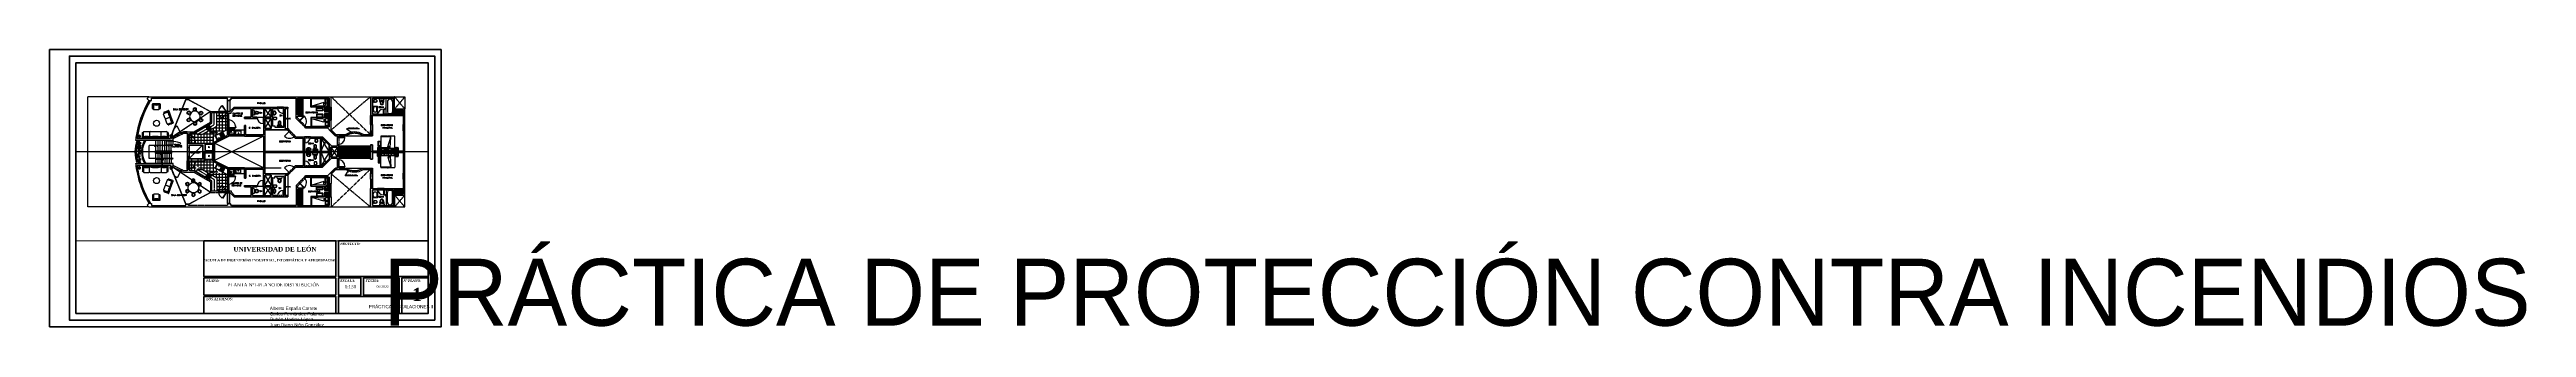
# Paper-space layout 'Plantas' of a CAD drawing. Header units: millimetres. Extents: x 418794 to 420672, y 258244 to 258455.
# The model-space entities are those that its viewports show. They can reach past a viewport. Long polylines and large blocks are cut down to what shows.
import ezdxf
from ezdxf.enums import TextEntityAlignment as Align

# ---------------------------------------------------------------- set-up
doc = ezdxf.new("R2018")
doc.units = ezdxf.units.MM
doc.linetypes.add('DASHED', pattern=[9.525, 6.35, -3.175])
doc.linetypes.add('HIDDEN', pattern=[9.525, 6.35, -3.175])
doc.layers.add('AREAS', color=7, linetype='Continuous', plot=False)
doc.layers.add('VENTANAS', color=250, linetype='Continuous', plot=False)
for name, color, linetype, lineweight in [('CAJETÍN_bloque', 7, 'Continuous', 70), ('CAPA DE TEXTOS', 250, 'Continuous', 18), ('TEXTOS', 4, 'Continuous', 13)]:
    doc.layers.add(name, color=color, linetype=linetype, lineweight=lineweight)
for name, color, linetype in [('CORTE', 230, 'Continuous'), ('FORMATO DE LÁMINA', 7, 'Continuous'), ('MUEBLES', 253, 'Continuous'), ('MUROS', 5, 'Continuous'), ('MUROS-BAJOS', 40, 'Continuous'), ('pisos', 8, 'Continuous'), ('PLANTAS', 3, 'Continuous'), ('PROYECCIONES', 6, 'HIDDEN'), ('PUERTAS', 2, 'Continuous'), ('TERRENO', 1, 'Continuous')]:
    doc.layers.add(name, color=color, linetype=linetype)
doc.styles.add('ROMANS', font='romans.shx', dxfattribs={"height": 0.05})
doc.styles.add('Times New Roman 1.8 mm', font='times.ttf')
doc.styles.add('Times New Roman 2.5 mm', font='times.ttf', dxfattribs={"height": 0.0635})
doc.styles.add('TMR  1.8 mm Negrita', font='timesbd.ttf')
doc.styles.add('TMR 10 mm Negrita', font='timesbd.ttf', dxfattribs={"height": 0.254})
doc.styles.add('TMR 3.5 mm Negrita', font='timesbd.ttf', dxfattribs={"height": 0.0889})
doc.styles.add('TNR 1.8 mm cursiva negrita', font='timesbi.ttf')
pattern_1 = [(90, (0.387006, 0.59479), (-0.07, 4e-18), [])]

# ---------------------------------------------------------------- blocks, each defined once
blk = doc.blocks.new('*U179')
at = {"layer": 'CAJETÍN_bloque'}
for points in [[(240, 65), (340, 65), (340, 38), (240, 38)], [(410, 65), (342, 65), (342, 38), (410, 38)], [(240, 37), (340, 37), (340, 24), (240, 24)], [(240, 23), (340, 23), (340, 10), (240, 10)], [(342, 37), (359, 37), (359, 24), (342, 24)], [(342, 10), (388, 10), (388, 23), (342, 23)], [(361, 37), (388, 37), (388, 24), (361, 24)], [(390, 37), (410, 37), (410, 10), (390, 10)]]:
    blk.add_lwpolyline(points, close=True, dxfattribs=at)
at = {"layer": 'FORMATO DE LÁMINA', "lineweight": 35}
blk.add_lwpolyline([(420, 210), (420, 0), (123, 0), (123, 210)], close=True, dxfattribs=at)
at = {"layer": 'FORMATO DE LÁMINA', "lineweight": 50}
blk.add_lwpolyline([(415, 5), (138, 5), (138, 205), (415, 205)], close=True, dxfattribs=at)
at = {"layer": 'FORMATO DE LÁMINA', "lineweight": 70, "ltscale": 25}
blk.add_lwpolyline([(143, 10), (143, 200), (410, 200), (410, 10)], close=True, dxfattribs=at)
at = {"layer": 'CAPA DE TEXTOS', "style": 'TMR 3.5 mm Negrita'}
blk.add_text('UNIVERSIDAD DE LEÓN', height=3.5, dxfattribs=at).set_placement((293.9, 60.5), align=Align.TOP_CENTER)
at = {"layer": 'CAPA DE TEXTOS', "style": 'TNR 1.8 mm cursiva negrita'}
for s, p in [('PROYECTO:', (343.4, 62)), ('PLANO:', (241.8, 34)), ('LOS ALUMNOS:', (241.8, 20.1)), ('ESCALA:', (343.4, 34)), ('FECHA:', (362.6, 34)), ('Nº PLANO:', (391.3, 34))]:
    blk.add_text(s, height=1.8, dxfattribs=at).set_placement(p)
at = {"layer": 'CAPA DE TEXTOS', "style": 'TMR  1.8 mm Negrita'}
blk.add_text('ESCUELA DE INGENIERÍAS INDUSTRIAL, INFORMÁTICA Y AEROESPACIAL', height=1.8, dxfattribs=at).set_placement((290, 48.9), align=Align.BOTTOM_CENTER)
at = {"layer": 'CAPA DE TEXTOS', "lineweight": 30, "flags": 104}
for tag, height, p in [('PROYECTO', 2.5, (376, 51.5)), ('ELALUMNO', 1.5, (290, 15.3)), ('TRABAJO', 1.8, (365, 16.5))]:
    blk.add_attdef(tag, text='', height=height, dxfattribs=at).set_placement(p, align=Align.MIDDLE_CENTER)
at = {"layer": 'CAPA DE TEXTOS', "style": 'Times New Roman 2.5 mm'}
for tag, p in [('PLANO', (292.9, 30.5)), ('ESCALA', (351.1, 29.1))]:
    blk.add_attdef(tag, text='', height=2.5, dxfattribs=at).set_placement(p, align=Align.CENTER)
at = {"layer": 'CAPA DE TEXTOS'}
for tag, height, style, p in [('FECHA', 1.8, 'Times New Roman 1.8 mm', (375.4, 30.5)), ('Nº', 10, 'TMR 10 mm Negrita', (401.5, 24.4))]:
    blk.add_attdef(tag, text='', height=height, dxfattribs=dict(at, style=style)).set_placement(p, align=Align.MIDDLE_CENTER)
blk = doc.blocks.new('Comedor')
at = {"layer": 'MUEBLES'}
for p, q in [((-1.18, -0.02), (-1.18, 0.02)), ((-0.78, 0.2), (-1.06, 0.2)), ((-0.78, 0.15), (-1.05, 0.15)), ((-0.78, -0.2), (-0.78, 0.2)), ((-0.56, 0.58), (-0.7, 0.82)), ((-0.52, 0.6), (-0.65, 0.83)), ((-0.6, 1.01), (-0.58, 1.03)), ((-0.56, 0.58), (-0.22, 0.78)), ((-0.26, 0.75), (-0.39, 0.98)), ((-0.22, 0.78), (-0.36, 1.02)), ((0.22, 0.78), (0.36, 1.02)), ((0.22, 0.78), (0.56, 0.58)), ((0.26, 0.75), (0.39, 0.98)), ((0.52, 0.6), (0.65, 0.83)), ((0.56, 0.58), (0.7, 0.82)), ((0.58, 1.03), (0.6, 1.01)), ((0.78, 0.2), (1.06, 0.2)), ((0.78, 0.2), (0.78, -0.2)), ((0.78, 0.15), (1.05, 0.15)), ((1.18, 0.02), (1.18, -0.02)), ((-0.78, -0.2), (-1.06, -0.2)), ((-0.78, -0.15), (-1.05, -0.15)), ((-0.56, -0.58), (-0.7, -0.82)), ((-0.52, -0.6), (-0.65, -0.83)), ((-0.58, -1.03), (-0.6, -1.01)), ((-0.22, -0.78), (-0.56, -0.58)), ((-0.26, -0.75), (-0.39, -0.98)), ((-0.22, -0.78), (-0.36, -1.02)), ((0.56, -0.58), (0.22, -0.78)), ((0.22, -0.78), (0.36, -1.02)), ((0.26, -0.75), (0.39, -0.98)), ((0.52, -0.6), (0.65, -0.83)), ((0.56, -0.58), (0.7, -0.82)), ((0.6, -1.01), (0.58, -1.03)), ((0.78, -0.15), (1.05, -0.15)), ((0.78, -0.2), (1.06, -0.2))]:
    blk.add_line(p, q, dxfattribs=at)
blk.add_circle((0, 0), 0.7, dxfattribs=at)
for centre, radius, start, end in [((-0.95, 0), 0.228, 118.836, 241.164), ((-0.95, 0), 0.178, 122.4699, 237.5301), ((-0.48, 0.82), 0.228, 58.836, 181.164), ((-0.48, 0.82), 0.178, 62.4699, 177.5301), ((0.48, 0.82), 0.228, 358.836, 121.164), ((0.48, 0.82), 0.178, 2.4699, 117.5301), ((0.95, 0), 0.178, 302.4699, 57.5301), ((0.95, 0), 0.228, 298.836, 61.164), ((-0.48, -0.82), 0.228, 178.836, 301.164), ((-0.48, -0.82), 0.178, 182.4699, 297.5301), ((0.48, -0.82), 0.228, 238.836, 1.164), ((0.48, -0.82), 0.178, 242.4699, 357.5301)]:
    blk.add_arc(centre, radius, start, end, dxfattribs=at)
blk = doc.blocks.new('Mace022d')
for p, q in [((-0.04, 0.02), (-0.06, 0.02)), ((-0.04, 0.01), (-0.06, 0.02)), ((-0.01, 0), (-0.05, 0.02)), ((-0.03, 0.02), (-0.04, 0.02)), ((-0.04, 0.02), (-0.04, 0.02)), ((-0.04, 0), (-0.04, 0.01)), ((-0.04, 0.01), (-0.04, 0)), ((-0.04, 0), (-0.04, 0.01)), ((-0.03, 0.01), (-0.04, 0)), ((-0.02, 0.03), (-0.03, 0.01)), ((-0.03, 0.01), (-0.03, 0.02)), ((-0.03, 0.02), (-0.03, 0.02)), ((-0.03, -0.01), (-0.03, 0.01)), ((-0.02, 0.03), (0, 0.03)), ((-0.01, 0.02), (-0.02, 0.03)), ((-0.02, 0.01), (-0.02, 0.03)), ((-0.01, 0.02), (-0.02, 0.01)), ((-0.01, 0.04), (0, 0.04)), ((-0.01, 0.04), (-0.01, 0.04)), ((-0.01, 0.03), (-0.01, 0.04)), ((0, 0.03), (-0.01, 0.03)), ((-0.01, 0.02), (-0.01, 0.02)), ((0, 0.04), (0, 0.06)), ((0, 0.04), (0, 0.06)), ((0, 0.01), (0, 0.05)), ((0.01, 0.04), (0, 0.04)), ((0.02, 0.03), (0, 0.03)), ((0, 0.03), (0.01, 0.03)), ((0.01, 0.03), (0.01, 0.04)), ((0.01, 0.04), (0.01, 0.04)), ((0.01, 0.02), (0.02, 0.03)), ((0.01, 0), (0.05, 0.02)), ((0.01, 0.02), (0.02, 0.01)), ((0.01, 0.02), (0.01, 0.02)), ((0.02, 0.01), (0.02, 0.03)), ((0.02, 0.03), (0.03, 0.01)), ((0.03, 0.01), (0.03, 0.02)), ((0.03, 0.02), (0.03, 0.02)), ((0.03, 0.02), (0.04, 0.02)), ((0.03, 0.01), (0.04, 0)), ((0.03, -0.01), (0.03, 0.01)), ((0.04, 0.02), (0.04, 0.02)), ((0.04, 0.02), (0.06, 0.02)), ((0.04, 0.01), (0.06, 0.02)), ((0.04, 0), (0.04, 0.01)), ((0.04, 0.01), (0.04, 0)), ((0.04, 0), (0.04, 0.01)), ((-0.03, -0.03), (-0.04, -0.05)), ((-0.02, -0.04), (-0.04, -0.05)), ((-0.02, 0), (-0.03, -0.01)), ((0, 0), (-0.03, -0.04)), ((-0.02, -0.01), (-0.03, -0.01)), ((-0.03, -0.01), (-0.02, -0.02)), ((-0.02, -0.02), (-0.03, -0.02)), ((-0.03, -0.02), (-0.03, -0.03)), ((-0.03, -0.03), (-0.03, -0.03)), ((-0.03, -0.03), (-0.03, -0.03)), ((-0.02, -0.01), (-0.02, 0)), ((-0.02, -0.01), (-0.02, -0.01)), ((-0.02, -0.03), (-0.02, -0.04)), ((-0.01, -0.03), (-0.02, -0.03)), ((-0.02, -0.04), (-0.02, -0.04)), ((-0.01, -0.02), (0, -0.03)), ((0, -0.02), (-0.01, -0.02)), ((-0.01, -0.03), (-0.01, -0.03)), ((0, -0.03), (-0.01, -0.03)), ((0, 0), (0.03, -0.04)), ((0, -0.02), (0.01, -0.02)), ((0.01, -0.02), (0, -0.03)), ((0, -0.03), (0.01, -0.03)), ((0.01, -0.03), (0.01, -0.03)), ((0.01, -0.03), (0.02, -0.03)), ((0.02, 0), (0.03, -0.01)), ((0.02, -0.01), (0.02, 0)), ((0.03, -0.01), (0.02, -0.02)), ((0.02, -0.01), (0.03, -0.01)), ((0.02, -0.01), (0.02, -0.01)), ((0.02, -0.02), (0.03, -0.02)), ((0.02, -0.03), (0.02, -0.04)), ((0.02, -0.04), (0.02, -0.04)), ((0.02, -0.04), (0.04, -0.05)), ((0.03, -0.02), (0.03, -0.03)), ((0.03, -0.03), (0.04, -0.05)), ((0.03, -0.03), (0.03, -0.03)), ((0.03, -0.03), (0.03, -0.03))]:
    blk.add_line(p, q)
for start, end in [(93.0836, 158.9164), (165.0836, 230.9164), (21.0836, 86.9164), (309.0836, 14.9164), (237.0836, 302.9164)]:
    blk.add_arc((0, 0), 0.05, start, end)
blk = doc.blocks.new('_DOTSMALL')
at = {"color": 0, "linetype": 'ByBlock', "const_width": 0.5}
blk.add_lwpolyline([(-0.0625, 0, 1), (0.0625, 0, 1)], format="xyb", close=True, dxfattribs=at)
blk = doc.blocks.new('Coci02_p')
for p, q in [((0.33, 0), (-0.33, 0)), ((-0.38, -0.05), (-0.38, -0.48)), ((-0.33, -0.53), (0.33, -0.53)), ((-0.3, -0.24), (-0.27, -0.22)), ((-0.29, -0.05), (-0.27, -0.08)), ((-0.28, -0.33), (-0.26, -0.35)), ((-0.28, -0.48), (-0.26, -0.46)), ((-0.12, -0.33), (-0.14, -0.35)), ((-0.12, -0.48), (-0.14, -0.46)), ((-0.1, -0.06), (-0.13, -0.08)), ((-0.11, -0.25), (-0.13, -0.22)), ((0.01, -0.07), (0.03, -0.09)), ((0.01, -0.23), (0.03, -0.21)), ((0.01, -0.33), (0.03, -0.35)), ((0.01, -0.49), (0.03, -0.47)), ((0.17, -0.07), (0.15, -0.09)), ((0.17, -0.23), (0.15, -0.21)), ((0.17, -0.33), (0.15, -0.35)), ((0.17, -0.49), (0.15, -0.47)), ((0.26, -0.04), (0.26, -0.49)), ((0.33, -0.02), (0.28, -0.02)), ((0.28, -0.51), (0.33, -0.51)), ((0.36, -0.48), (0.36, -0.05)), ((0.38, -0.48), (0.38, -0.05))]:
    blk.add_line(p, q)
for centre, radius in [((-0.2, -0.15), 0.0251), ((-0.2, -0.4), 0.02), ((0.09, -0.15), 0.02), ((0.09, -0.41), 0.02), ((0.31, -0.14), 0.02), ((0.31, -0.23), 0.02), ((0.31, -0.31), 0.02), ((0.31, -0.39), 0.02)]:
    blk.add_circle(centre, radius)
for centre, radius, start, end in [((-0.33, -0.05), 0.05, 90, 180), ((0.33, -0.05), 0.05, 0, 90), ((-0.33, -0.48), 0.05, 180, 270), ((-0.2, -0.15), 0.119, 138.017, 221.983), ((-0.2, -0.4), 0.095, 138.017, 221.983), ((-0.2, -0.15), 0.119, 48.017, 131.983), ((-0.2, -0.15), 0.119, 228.017, 311.983), ((-0.2, -0.4), 0.095, 48.017, 131.983), ((-0.2, -0.4), 0.095, 228.017, 311.983), ((-0.2, -0.4), 0.095, 318.017, 41.983), ((-0.2, -0.15), 0.119, 318.017, 41.983), ((0.09, -0.15), 0.095, 138.017, 221.983), ((0.09, -0.41), 0.095, 138.017, 221.983), ((0.09, -0.15), 0.095, 48.017, 131.983), ((0.09, -0.15), 0.095, 228.017, 311.983), ((0.09, -0.41), 0.095, 48.017, 131.983), ((0.09, -0.41), 0.095, 228.017, 311.983), ((0.09, -0.15), 0.095, 318.017, 41.983), ((0.09, -0.41), 0.095, 318.017, 41.983), ((0.28, -0.04), 0.02, 90, 180), ((0.28, -0.49), 0.02, 180, 270), ((0.33, -0.05), 0.03, 0, 90), ((0.33, -0.48), 0.05, 270, 0), ((0.33, -0.48), 0.03, 270, 0)]:
    blk.add_arc(centre, radius, start, end)
blk = doc.blocks.new('Lava032d')
for p, q in [((-0.49, 0), (0.49, 0)), ((-0.49, -0.58), (-0.49, 0)), ((0.49, 0), (0.49, -0.58)), ((0.49, -0.58), (-0.49, -0.58)), ((-0.45, -0.58), (-0.45, -0.08)), ((-0.45, -0.08), (-0.2, -0.08)), ((-0.43, -0.51), (-0.43, -0.15)), ((-0.38, -0.1), (-0.2, -0.1)), ((0.02, -0.56), (-0.38, -0.56)), ((-0.3, -0.02), (-0.29, -0.07)), ((-0.3, -0.02), (-0.26, -0.02)), ((-0.29, -0.07), (-0.28, -0.07)), ((-0.26, -0.02), (-0.28, -0.07)), ((-0.2, -0.06), (-0.2, -0.22)), ((-0.2, -0.22), (-0.16, -0.22)), ((-0.16, -0.22), (-0.16, -0.06)), ((-0.16, -0.08), (0.09, -0.08)), ((-0.16, -0.1), (0.02, -0.1)), ((-0.05, -0.02), (-0.08, -0.02)), ((-0.08, -0.02), (-0.07, -0.07)), ((-0.07, -0.07), (-0.06, -0.07)), ((-0.05, -0.02), (-0.06, -0.07)), ((0.07, -0.15), (0.07, -0.51)), ((0.09, -0.08), (0.09, -0.58)), ((0.09, -0.08), (0.45, -0.08)), ((0.09, -0.13), (0.45, -0.13)), ((0.09, -0.18), (0.45, -0.18)), ((0.09, -0.23), (0.45, -0.23)), ((0.09, -0.28), (0.45, -0.28)), ((0.09, -0.33), (0.45, -0.33)), ((0.09, -0.38), (0.45, -0.38)), ((0.09, -0.43), (0.45, -0.43)), ((0.09, -0.48), (0.45, -0.48)), ((0.09, -0.53), (0.45, -0.53)), ((0.09, -0.58), (0.45, -0.58)), ((0.45, -0.08), (0.45, -0.58))]:
    blk.add_line(p, q)
blk.add_circle((-0.18, -0.04), 0.03)
for centre, start, end in [((-0.38, -0.15), 90, 180), ((-0.38, -0.51), 180, 270), ((0.02, -0.15), 0, 90), ((0.02, -0.51), 270, 0)]:
    blk.add_arc(centre, 0.05, start, end)
blk = doc.blocks.new('Waters02')
for p, q in [((-0.24, 0), (0, 0)), ((0, 0), (0.24, 0)), ((0.24, 0), (0, 0)), ((-0.28, -0.1), (-0.27, -0.03)), ((-0.27, -0.2), (-0.28, -0.12)), ((-0.1, -0.22), (-0.11, -0.31)), ((0.1, -0.22), (0.11, -0.31)), ((0.28, -0.1), (0.27, -0.03)), ((0.27, -0.2), (0.28, -0.12))]:
    blk.add_line(p, q)
for points in [[(-0.11, -0.31, 0.013963), (-0.12, -0.32, 0.089637), (-0.15, -0.38, 0.081306), (-0.17, -0.46, 0.056545), (-0.15, -0.58, 0.089637), (-0.12, -0.64, 0.104644), (-0.06, -0.69, 0.118458), (0, -0.71, 0.108474)], [(-0.08, -0.34, 0.013963), (-0.08, -0.35, 0.089637), (-0.11, -0.4, 0.081306), (-0.12, -0.46, 0.055176), (-0.11, -0.57, 0.085892), (-0.08, -0.61, 0.104644), (-0.04, -0.65, 0.118458), (0, -0.65, 0.118458)], [(0, -0.71, 0.118458), (0.06, -0.69, 0.104644), (0.12, -0.64, 0.089637), (0.15, -0.58, 0.056545), (0.17, -0.46, 0.081306), (0.15, -0.38, 0.089637), (0.12, -0.32, 0.014084), (0.11, -0.31, 0.108474)], [(0, -0.65, 0.118458), (0.04, -0.65, 0.104644), (0.08, -0.61, 0.085892), (0.11, -0.57, 0.055176), (0.12, -0.46, 0.081306), (0.11, -0.4, 0.089637), (0.08, -0.35, 0.014084), (0.08, -0.34, 0.014084)]]:
    blk.add_lwpolyline(points, format="xyb")
for centre in [(-0.04, -0.26), (0.04, -0.26)]:
    blk.add_circle(centre, 0.00635)
for centre, radius, start, end in [((-0.24, -0.03), 0.03, 90, 172.2348), ((0.24, -0.03), 0.03, 7.7652, 90), ((-0.18, -0.11), 0.1, 172.2348, 187.4314), ((-0.24, -0.2), 0.03, 187.4314, 224.9532), ((-0.25, -0.18), 0.0348, 255.4253, 291.0227), ((-0.22, -0.21), 0.0148, 201.6897, 259.5639), ((0, -3.02), 2.81, 90.0016, 94.6091), ((0, -0.41), 0.103, 42.7314, 137.3026), ((0, -3.02), 2.81, 85.3931, 90.0016), ((0, -3.02), 2.81, 85.3909, 89.9984), ((0.22, -0.21), 0.0148, 280.4361, 338.3103), ((0.25, -0.18), 0.0348, 248.9773, 284.5747), ((0.24, -0.2), 0.03, 315.0468, 352.5686), ((0.18, -0.11), 0.1, 352.5686, 7.7652)]:
    blk.add_arc(centre, radius, start, end)
blk.add_point((0, -0.3))
blk = doc.blocks.new('Lavats14')
for p, q in [((-0.16, 0), (0.16, 0)), ((-0.16, -0.01), (-0.19, -0.05)), ((-0.16, -0.01), (0.16, -0.01)), ((0.16, -0.01), (0.19, -0.05))]:
    blk.add_line(p, q)
for points in [[(-0.25, -0.2, 0.115976), (-0.23, -0.27, 0.104098), (-0.17, -0.34, 0.090776), (-0.1, -0.38, 0.083177), (0, -0.4, 0.083177), (0.1, -0.38, 0.090776), (0.17, -0.34, 0.104098), (0.23, -0.27, 0.115976), (0.25, -0.2, 0.115976)], [(-0.17, -0.24, -0.115976), (-0.16, -0.19, -0.104098), (-0.12, -0.14, -0.090776), (-0.07, -0.11, -0.083177), (0, -0.1, -0.083177), (0.07, -0.11, -0.090776), (0.12, -0.14, -0.104098), (0.16, -0.19, -0.115976), (0.17, -0.24, -0.115976)], [(-0.17, -0.24, 0.115976), (-0.16, -0.28, 0.104098), (-0.12, -0.33, 0.090776), (-0.07, -0.36, 0.083177), (0, -0.37, 0.083177), (0.07, -0.36, 0.090776), (0.12, -0.33, 0.104098), (0.16, -0.28, 0.115976), (0.17, -0.24, 0.115976)]]:
    blk.add_lwpolyline(points, format="xyb")
for centre, radius in [((-0.11, -0.06), 0.016), ((0, -0.16), 0.029), ((0, -0.06), 0.016), ((0, -0.16), 0.0172), ((0.11, -0.06), 0.016)]:
    blk.add_circle(centre, radius)
for centre, start, end in [((0.1, -0.23), 138.5888, 174.5373), ((-0.1, -0.23), 5.4627, 41.4112)]:
    blk.add_arc(centre, 0.346, start, end)
blk = doc.blocks.new('P')
at = {"layer": 'PUERTAS', "color": 1}
for p, q in [((0, -0.97), (0, -0.95)), ((0, -0.95), (0.91, -0.95)), ((0, -0.97), (0.91, -0.97)), ((0.91, -0.95), (0.91, -0.97))]:
    blk.add_line(p, q, dxfattribs=at)
for points in [[(0, 0), (0, -0.03), (0.07, -0.03), (0.07, 0)], [(0, -1), (0, -0.97), (0.07, -0.97), (0.07, -1)]]:
    blk.add_lwpolyline(points, close=True, dxfattribs=at)
at = {"layer": 'PUERTAS'}
blk.add_arc((0, -0.95), 0.912, 0, 87.4552, dxfattribs=at)
blk = doc.blocks.new('water')
for p, q in [((0.21, 0), (-0.21, 0)), ((-0.22, -0.36), (-0.26, -0.05)), ((-0.2, -0.36), (-0.23, -0.08)), ((0.18, -0.03), (-0.18, -0.03)), ((-0.14, -0.52), (-0.1, -0.62)), ((0.13, -0.52), (0.1, -0.62)), ((0.2, -0.36), (0.23, -0.08)), ((0.22, -0.36), (0.26, -0.05))]:
    blk.add_line(p, q)
for points in [[(0.15, -0.63, -0.072735), (0.12, -0.68, -0.106053), (0.07, -0.73, -0.126698), (0, -0.75, -0.126698), (-0.07, -0.73, -0.106053), (-0.12, -0.68, -0.072735), (-0.15, -0.63, -0.075527)], [(0.13, -0.63, -0.084865), (0.11, -0.68, -0.106053), (0.06, -0.72, -0.126698), (0, -0.73, -0.126698), (-0.06, -0.72, -0.106053), (-0.11, -0.68, -0.084865), (-0.13, -0.63)], [(0.1, -0.62, -0.063348), (0.08, -0.66, -0.106053), (0.04, -0.69, -0.126698), (0, -0.7, -0.126698), (-0.04, -0.69, -0.106053), (-0.08, -0.66, -0.063348), (-0.1, -0.62, -0.032432)]]:
    blk.add_lwpolyline(points, format="xyb")
for centre in [(-0.05, -0.3), (0.05, -0.3)]:
    blk.add_circle(centre, 0.0162)
for centre, radius, start, end in [((-0.21, -0.05), 0.05, 90, 180), ((-0.18, -0.08), 0.05, 90, 180), ((-0.18, -0.22), 0.0403, 197.365, 238.0437), ((1.21, -0.14), 1.45, 188.6963, 199.7999), ((-0.19, -0.24), 0.0115, 238.0437, 290.8502), ((1.35, -0.1), 1.58, 189.5687, 199.7797), ((0, -0.75), 0.529, 69.0287, 110.8502), ((0, -0.5), 0.141, 167.0911, 189.7868), ((0, -0.5), 0.138, 14.7688, 165.2312), ((-1.4, -0.08), 1.63, 340.3478, 350.2344), ((-0.01, -0.5), 0.141, 350.2132, 12.9089), ((-1.28, -0.12), 1.52, 340.2994, 350.9235), ((0.18, -0.08), 0.05, 0, 90), ((0.19, -0.24), 0.0115, 249.0287, 293.7108), ((0.19, -0.22), 0.0299, 293.7108, 350.2175), ((0.21, -0.05), 0.05, 0, 90)]:
    blk.add_arc(centre, radius, start, end)
blk.add_point((0, -0.31))
blk = doc.blocks.new('A$C235B6341')
for p, q in [((0.17, 0.49), (0.15, 0.4)), ((0.37, 0.49), (0.38, 0.4))]:
    blk.add_line(p, q)
for points in [[(0.15, 0.4, 0.013963), (0.15, 0.39, 0.089637), (0.11, 0.32, 0.081306), (0.1, 0.24, 0.056545), (0.11, 0.13, 0.089637), (0.15, 0.06, 0.104644), (0.2, 0.01, 0.118458), (0.27, 0, 0.108474)], [(0.19, 0.36, 0.013963), (0.19, 0.36, 0.089637), (0.16, 0.31, 0.081306), (0.15, 0.24, 0.055176), (0.16, 0.14, 0.085892), (0.19, 0.09, 0.104644), (0.23, 0.06, 0.118458), (0.27, 0.05, 0.118458)], [(0.27, 0, 0.118458), (0.33, 0.01, 0.104644), (0.39, 0.06, 0.089637), (0.42, 0.13, 0.056545), (0.43, 0.24, 0.081306), (0.42, 0.32, 0.089637), (0.39, 0.39, 0.014084), (0.38, 0.4, 0.108474)], [(0.27, 0.05, 0.118458), (0.31, 0.06, 0.104644), (0.35, 0.09, 0.085892), (0.37, 0.14, 0.055176), (0.38, 0.24, 0.081306), (0.37, 0.31, 0.089637), (0.35, 0.36, 0.014084), (0.34, 0.36, 0.014084)]]:
    blk.add_lwpolyline(points, format="xyb")
for centre in [(0.23, 0.45), (0.3, 0.45)]:
    blk.add_circle(centre, 0.00635)
for centre, radius, start, end in [((0.03, 0.51), 0.03, 187.4314, 224.9532), ((0.02, 0.52), 0.0348, 255.4253, 291.0227), ((0.04, 0.5), 0.0148, 201.6897, 259.5639), ((0.27, -2.32), 2.81, 90.0016, 94.6091), ((0.27, 0.29), 0.103, 42.7314, 137.3026), ((0.27, -2.32), 2.81, 85.3931, 90.0016), ((0.27, -2.32), 2.81, 85.3909, 89.9984), ((0.49, 0.5), 0.0148, 280.4361, 338.3103), ((0.52, 0.52), 0.0348, 248.9773, 284.5747)]:
    blk.add_arc(centre, radius, start, end)
blk.add_point((0.27, 0.4))

msp = doc.modelspace()

# ---------------------------------------------------------------- hatches: boundary and pattern name
at = {"layer": 'pisos', "ltscale": 0.05}
h = msp.add_hatch(dxfattribs=at)
h.set_pattern_fill('_USER', color=256, scale=0.07, style=0, pattern_type=0)
h.set_pattern_definition([(0, (0.387006, 0.59479), (0, 0.07), [])])
h.paths.add_polyline_path([(265.83, 131.92), (266.43, 131.92), (266.43, 133.8), (265.83, 133.8)])
h.paths.add_polyline_path([(265.94, 132.74), (266.3, 132.74), (266.3, 132.98), (265.94, 132.98)], flags=24)
h = msp.add_hatch(dxfattribs=at)
h.set_pattern_fill('_USER', color=256, scale=0.07, angle=90, style=0, pattern_type=0)
h.set_pattern_definition(pattern_1)
h.paths.add_polyline_path([(277.89, 132.45), (276.89, 132.45), (276.89, 131.85), (277.89, 131.85)])
h.paths.add_polyline_path([(277.22, 132.01), (277.58, 132.01), (277.58, 132.25), (277.22, 132.25)], flags=24)
h = msp.add_hatch(dxfattribs=at)
h.set_pattern_fill('_USER', color=256, scale=0.07, angle=90, style=0, pattern_type=0)
h.set_pattern_definition(pattern_1)
h.paths.add_polyline_path([(270.53, 128.4), (270.53, 127.77), (274.13, 127.77), (274.13, 128.4)])
h.paths.add_polyline_path([(274.13, 127), (274.13, 127.62), (270.53, 127.62), (270.53, 127)])
h.paths.add_polyline_path([(272.73, 128.18), (273.15, 128.18), (273.15, 127.99), (272.73, 127.99)], flags=24)
h.paths.add_polyline_path([(272.11, 127.94), (272.46, 127.94), (272.46, 128.18), (272.11, 128.18)], flags=24)
h.paths.add_polyline_path([(272.73, 127.41), (273.15, 127.41), (273.15, 127.21), (272.73, 127.21)], flags=24)
h.paths.add_polyline_path([(272.11, 127.16), (272.46, 127.16), (272.46, 127.4), (272.11, 127.4)], flags=24)
h = msp.add_hatch(dxfattribs=at)
h.set_pattern_fill('_USER', color=256, scale=0.07, style=0, pattern_type=0)
h.set_pattern_definition([(0, (0.387006, 254.796846), (0, -0.07), [])])
h.paths.add_polyline_path([(266.43, 121.6), (265.83, 121.6), (265.83, 123.47), (266.43, 123.47)])
h.paths.add_polyline_path([(265.92, 122.66), (266.32, 122.66), (266.32, 122.41), (265.92, 122.41)], flags=24)
h = msp.add_hatch(dxfattribs=at)
h.set_pattern_fill('_USER', color=256, scale=0.07, angle=90, style=0, pattern_type=0)
h.set_pattern_definition([(270, (0.387006, 254.796846), (-0.07, -4e-18), [])])
h.paths.add_polyline_path([(277.89, 122.95), (276.89, 122.95), (276.89, 123.55), (277.89, 123.55)])
h.paths.add_polyline_path([(277.2, 123.38), (277.61, 123.38), (277.61, 123.13), (277.2, 123.13)], flags=24)

# ---------------------------------------------------------------- linework, layer by layer
at = {"layer": 'AREAS', "ltscale": 0.05}
for points in [[(251.37, 129.22), (253.14, 133.64), (253.44, 133.64), (255.93, 132.29), (251.37, 129.22)], [(258.03, 129.65), (258.03, 130.41), (257.91, 130.41), (257.91, 130.45), (257.91, 130.45), (257.91, 131.37), (257.91, 131.41), (257.99, 131.41), (258.03, 131.41), (258.03, 132.11), (258.28, 132.11), (258.28, 132.23), (258.69, 132.65), (260.58, 132.65), (260.58, 131.65), (259.83, 131.65), (259.83, 131.5), (261.23, 131.5), (261.23, 131.54), (261.23, 131.54), (261.23, 131.6), (261.23, 131.6), (261.23, 131.65), (260.73, 131.65), (260.73, 132.65), (262.83, 132.65), (262.83, 131.65), (261.98, 131.65), (261.98, 131.6), (261.98, 131.6), (261.98, 131.6), (261.98, 131.54), (261.98, 131.54), (261.98, 129.65), (259.98, 129.65), (259.98, 130.7), (259.83, 130.7), (259.83, 129.65), (258.03, 129.65)], [(263.53, 132.69), (263.53, 132.69), (263.53, 132.65), (263.53, 132.65), (262.98, 132.65), (262.98, 131.15), (262.98, 131.15), (262.98, 131.15), (262.98, 131.15), (262.98, 130.65), (262.98, 130.65), (262.98, 130.65), (262.98, 130.65), (263.28, 130.65), (263.28, 130.5), (264.28, 130.5), (264.28, 132.65), (264.28, 132.69), (264.23, 132.69), (264.23, 132.8), (263.53, 132.8)], [(265.98, 131.21), (266.09, 131.32), (265.83, 131.58), (265.83, 131.77), (266.43, 131.77), (266.43, 131.92), (265.83, 131.92), (265.83, 133.8), (269.43, 133.8), (269.43, 130.57), (266.83, 130.57), (266.72, 130.68), (266.62, 130.58), (265.98, 131.21)], [(270.38, 129.41), (270.53, 129.41), (270.53, 129.52), (274.38, 129.52), (274.38, 131.85), (276.89, 131.85), (276.89, 132.45), (277.89, 132.45), (277.89, 130.8), (277.84, 130.8), (277.84, 130.1), (277.89, 130.1), (277.89, 127.77), (274.38, 127.77), (274.38, 128.51), (274.13, 128.51), (274.13, 127.77), (270.53, 127.77), (270.53, 128.51), (270.38, 128.51), (270.38, 129.41)], [(274.93, 131.85), (274.93, 132), (274.38, 132), (274.38, 133.8), (276.74, 133.8), (276.74, 132), (275.69, 132), (275.69, 131.85), (274.93, 131.85)], [(253.29, 128.7), (255.29, 128.7), (255.29, 127.77), (256.24, 127.77), (256.24, 128.77), (257.88, 129.59), (257.88, 130.41), (257.91, 130.41), (257.91, 130.47), (257.91, 131.41), (257.88, 131.41), (257.88, 130.41), (257.88, 131.41), (257.88, 131.41), (257.88, 132.18), (257.82, 132.18), (257.82, 132.26), (257.88, 132.26), (257.88, 132.3), (256.88, 132.3), (256.88, 132.15), (256.08, 132.15), (256.08, 130.98), (254.11, 129.85), (253.59, 129.85), (253.59, 129.7), (253.4, 129.7), (253.4, 129.66), (253.34, 129.66), (253.34, 129.68), (253.34, 129.7), (253.29, 129.7), (253.29, 128.7)], [(265.58, 129.49), (264.94, 130.12), (264.84, 130.02), (264.66, 130.2), (262.13, 130.2), (262.13, 127.77), (266.48, 127.77), (266.48, 129.27), (265.59, 129.27), (265.47, 129.38), (265.58, 129.49)], [(253.29, 126.7), (255.29, 126.7), (255.29, 127.62), (256.24, 127.62), (256.24, 126.62), (257.88, 125.8), (257.88, 124.98), (257.91, 124.98), (257.91, 124.92), (257.91, 123.98), (257.88, 123.98), (257.88, 124.98), (257.88, 123.98), (257.88, 123.98), (257.88, 123.21), (257.82, 123.21), (257.82, 123.13), (257.88, 123.13), (257.88, 123.1), (256.88, 123.1), (256.88, 123.25), (256.08, 123.25), (256.08, 124.41), (254.11, 125.55), (253.59, 125.55), (253.59, 125.7), (253.4, 125.7), (253.4, 125.73), (253.34, 125.73), (253.34, 125.71), (253.34, 125.7), (253.29, 125.7), (253.29, 126.7)], [(265.58, 125.9), (264.94, 125.27), (264.84, 125.37), (264.66, 125.2), (262.13, 125.2), (262.13, 127.62), (266.48, 127.62), (266.48, 126.12), (265.59, 126.12), (265.47, 126.01), (265.58, 125.9)], [(266.63, 127.77), (269.43, 127.77), (269.43, 128.47), (268.63, 129.27), (267.33, 129.27), (267.33, 129.42), (266.63, 129.42), (266.63, 127.77)], [(266.63, 127.62), (269.43, 127.62), (269.43, 126.92), (268.63, 126.12), (267.33, 126.12), (267.33, 125.97), (266.63, 125.97), (266.63, 127.62)], [(270.38, 125.98), (270.53, 125.98), (270.53, 125.87), (274.38, 125.87), (274.38, 123.55), (276.89, 123.55), (276.89, 122.95), (277.89, 122.95), (277.89, 124.6), (277.84, 124.6), (277.84, 125.3), (277.89, 125.3), (277.89, 127.62), (274.38, 127.62), (274.38, 126.88), (274.13, 126.88), (274.13, 127.62), (270.53, 127.62), (270.53, 126.88), (270.38, 126.88), (270.38, 125.98)], [(251.37, 126.17), (253.14, 121.75), (253.44, 121.75), (255.93, 123.1), (251.37, 126.17)], [(258.03, 125.75), (258.03, 124.98), (257.91, 124.98), (257.91, 124.94), (257.91, 124.94), (257.91, 124.02), (257.91, 123.98), (257.99, 123.98), (258.03, 123.98), (258.03, 123.28), (258.28, 123.28), (258.28, 123.16), (258.69, 122.75), (260.58, 122.75), (260.58, 123.75), (259.83, 123.75), (259.83, 123.9), (261.23, 123.9), (261.23, 123.85), (261.23, 123.85), (261.23, 123.79), (261.23, 123.79), (261.23, 123.75), (260.73, 123.75), (260.73, 122.75), (262.83, 122.75), (262.83, 123.75), (261.98, 123.75), (261.98, 123.79), (261.98, 123.79), (261.98, 123.79), (261.98, 123.85), (261.98, 123.85), (261.98, 125.75), (259.98, 125.75), (259.98, 124.7), (259.83, 124.7), (259.83, 125.75), (258.03, 125.75)], [(263.53, 122.7), (263.53, 122.7), (263.53, 122.75), (263.53, 122.75), (262.98, 122.75), (262.98, 124.25), (262.98, 124.25), (262.98, 124.25), (262.98, 124.25), (262.98, 124.75), (262.98, 124.75), (262.98, 124.75), (262.98, 124.75), (263.28, 124.75), (263.28, 124.9), (264.28, 124.9), (264.28, 122.75), (264.28, 122.7), (264.23, 122.7), (264.23, 122.6), (263.53, 122.6)], [(265.98, 124.18), (266.09, 124.07), (265.83, 123.81), (265.83, 123.62), (266.43, 123.62), (266.43, 123.47), (265.83, 123.47), (265.83, 121.6), (269.43, 121.6), (269.43, 124.82), (266.83, 124.82), (266.72, 124.71), (266.62, 124.82), (265.98, 124.18)], [(274.93, 123.55), (274.93, 123.4), (274.38, 123.4), (274.38, 121.6), (276.74, 121.6), (276.74, 123.4), (275.69, 123.4), (275.69, 123.55), (274.93, 123.55)]]:
    msp.add_lwpolyline(points, dxfattribs=at)
for points in [[(257.88, 132.3), (258.13, 132.3), (258.63, 132.8), (263.53, 132.8), (263.53, 132.8), (264.28, 132.8), (264.28, 132.8), (264.73, 132.8), (264.73, 132.65), (264.43, 132.65), (264.43, 130.35), (264.73, 130.35), (264.95, 130.13), (264.94, 130.13), (265.58, 129.49), (265.58, 129.49), (265.65, 129.42), (266.63, 129.42), (266.63, 129.42), (267.33, 129.42), (267.33, 129.42), (268.69, 129.42), (269.72, 128.4), (270.38, 128.4), (270.38, 128.51), (270.38, 128.51), (270.38, 129.41), (270.38, 129.41), (270.38, 129.52), (270.15, 129.52), (269.25, 130.42), (266.77, 130.42), (266.62, 130.58), (266.62, 130.58), (265.98, 131.21), (265.98, 131.21), (265.68, 131.51), (265.68, 133.8), (258.32, 133.8), (258.13, 133.55), (257.88, 133.55), (257.88, 132.3)], [(257.88, 123.1), (258.13, 123.1), (258.63, 122.6), (263.53, 122.6), (263.53, 122.6), (264.28, 122.6), (264.28, 122.6), (264.73, 122.6), (264.73, 122.75), (264.43, 122.75), (264.43, 125.05), (264.73, 125.05), (264.95, 125.26), (264.94, 125.27), (265.58, 125.9), (265.58, 125.9), (265.65, 125.97), (266.63, 125.97), (266.63, 125.97), (267.33, 125.97), (267.33, 125.97), (268.69, 125.97), (269.72, 127), (270.38, 127), (270.38, 126.88), (270.38, 126.88), (270.38, 125.98), (270.38, 125.98), (270.38, 125.87), (270.15, 125.87), (269.25, 124.97), (266.77, 124.97), (266.62, 124.82), (266.62, 124.82), (265.98, 124.18), (265.98, 124.18), (265.68, 123.88), (265.68, 121.6), (258.32, 121.6), (258.13, 121.85), (257.88, 121.85), (257.88, 123.1)]]:
    msp.add_lwpolyline(points, close=True, dxfattribs=at)
at = {"layer": 'CORTE'}
for p, q in [((250.39, 126.93), (250.21, 126.91)), ((250.21, 126.91), (250.5, 126.81)), ((250.42, 126.91), (250.31, 126.9)), ((250.31, 126.9), (250.61, 126.79)), ((250.35, 127.79), (250.39, 126.93)), ((250.38, 127.79), (250.42, 126.91)), ((250.39, 126.81), (250.43, 126.01)), ((250.5, 126.81), (250.39, 126.81)), ((250.61, 126.79), (250.42, 126.79)), ((250.42, 126.79), (250.46, 126.01))]:
    msp.add_line(p, q, dxfattribs=at)
at = {"layer": 'MUEBLES'}
for p, q in [((249.34, 132.64), (249.34, 133.14)), ((249.38, 133.19), (250.19, 133.19)), ((249.46, 132.55), (249.46, 133.19)), ((249.46, 133.19), (249.46, 132.55)), ((249.46, 133.09), (250.11, 133.09)), ((250.05, 132.5), (249.52, 132.5)), ((250.11, 133.19), (250.11, 132.55)), ((250.11, 132.55), (250.11, 133.19)), ((250.23, 133.14), (250.23, 132.64)), ((250.68, 132.22), (251.15, 132.4)), ((267.34, 132.81), (267.34, 133.73)), ((267.38, 133.77), (269.36, 133.77)), ((269.36, 132.77), (267.38, 132.77)), ((267.42, 132.93), (267.42, 133.77)), ((268.83, 133.31), (267.47, 132.89)), ((268.9, 132.95), (267.47, 132.89)), ((268.83, 133.18), (268.83, 133.31)), ((268.91, 132.68), (268.91, 132.31)), ((269.31, 132.72), (268.95, 132.72)), ((268.99, 133.18), (268.99, 133.76)), ((269, 132.5), (269.07, 132.5)), ((269.07, 132.5), (269, 132.5)), ((269.02, 132.55), (269.08, 132.52)), ((269.02, 132.45), (269.08, 132.48)), ((269.05, 133.65), (269.05, 133.33)), ((269.05, 133.21), (269.05, 132.89)), ((269.06, 132.59), (269.09, 132.53)), ((269.06, 132.41), (269.09, 132.47)), ((269.25, 133.69), (269.09, 133.69)), ((269.09, 133.29), (269.25, 133.29)), ((269.25, 133.25), (269.09, 133.25)), ((269.09, 132.85), (269.25, 132.85)), ((269.11, 132.6), (269.11, 132.54)), ((269.11, 132.6), (269.11, 132.54)), ((269.11, 132.46), (269.11, 132.39)), ((269.11, 132.39), (269.11, 132.46)), ((269.16, 132.59), (269.13, 132.53)), ((269.16, 132.41), (269.13, 132.47)), ((269.2, 132.55), (269.14, 132.52)), ((269.2, 132.45), (269.14, 132.48)), ((269.21, 132.5), (269.15, 132.5)), ((269.29, 133.33), (269.29, 133.65)), ((269.29, 132.89), (269.29, 133.21)), ((269.31, 132.27), (269.31, 132.72)), ((269.34, 133.77), (269.34, 132.77)), ((269.4, 133.73), (269.4, 132.81)), ((276.06, 133.4), (276.06, 132.25)), ((276.66, 133.4), (276.66, 132.25)), ((248.2, 129.34), (248.2, 129.86)), ((248.33, 129.29), (248.33, 129.96)), ((248.38, 130.02), (248.95, 130.02)), ((249.01, 129.96), (249.01, 129.4)), ((249.07, 130.02), (250.27, 130.02)), ((250.33, 129.4), (250.33, 129.96)), ((250.39, 130.02), (250.96, 130.02)), ((250.79, 131.5), (250.6, 132.01)), ((250.64, 132.08), (251.23, 132.3)), ((251.23, 132.3), (250.64, 132.08)), ((251.01, 130.9), (250.82, 131.4)), ((251.45, 131.69), (250.86, 131.47)), ((250.86, 131.47), (251.45, 131.69)), ((251.01, 129.96), (251.01, 129.29)), ((251.67, 131.08), (251.08, 130.86)), ((251.14, 132.26), (251.36, 131.65)), ((251.14, 129.86), (251.14, 129.34)), ((251.2, 132.37), (251.45, 131.69)), ((251.68, 130.95), (251.21, 130.78)), ((251.36, 131.65), (251.58, 131.04)), ((251.45, 131.69), (251.7, 131)), ((258.99, 129.67), (259.01, 129.72)), ((258.99, 129.67), (259.03, 129.67)), ((259.03, 129.67), (259.01, 129.72)), ((259.01, 129.72), (259.01, 129.72)), ((259.14, 129.87), (259.1, 129.87)), ((259.1, 129.87), (259.1, 129.71)), ((259.14, 129.71), (259.14, 129.87)), ((259.21, 129.67), (259.22, 129.72)), ((259.25, 129.67), (259.21, 129.67)), ((259.23, 129.72), (259.22, 129.72)), ((259.25, 129.67), (259.23, 129.72)), ((267.34, 131.57), (267.34, 130.65)), ((269.36, 131.61), (267.38, 131.61)), ((267.38, 130.61), (269.36, 130.61)), ((267.42, 131.45), (267.42, 130.61)), ((268.9, 131.42), (267.47, 131.48)), ((268.83, 131.07), (267.47, 131.48)), ((268.83, 131.2), (268.83, 131.07)), ((268.91, 131.67), (268.91, 132.04)), ((268.95, 132.27), (269.31, 132.27)), ((268.95, 132.08), (269.31, 132.08)), ((269.31, 131.63), (268.95, 131.63)), ((268.99, 131.2), (268.99, 130.62)), ((269.01, 131.86), (269.07, 131.86)), ((269.07, 131.86), (269.01, 131.86)), ((269.02, 131.91), (269.08, 131.88)), ((269.02, 131.81), (269.08, 131.84)), ((269.05, 131.16), (269.05, 131.49)), ((269.05, 130.72), (269.05, 131.05)), ((269.06, 131.95), (269.09, 131.89)), ((269.06, 131.77), (269.09, 131.83)), ((269.09, 131.53), (269.25, 131.53)), ((269.25, 131.12), (269.09, 131.12)), ((269.09, 131.09), (269.25, 131.09)), ((269.25, 130.68), (269.09, 130.68)), ((269.11, 131.9), (269.11, 131.96)), ((269.11, 131.96), (269.11, 131.9)), ((269.11, 131.76), (269.11, 131.82)), ((269.11, 131.76), (269.11, 131.82)), ((269.16, 131.95), (269.13, 131.89)), ((269.16, 131.77), (269.13, 131.83)), ((269.2, 131.91), (269.14, 131.88)), ((269.2, 131.81), (269.14, 131.84)), ((269.22, 131.86), (269.15, 131.86)), ((269.29, 131.49), (269.29, 131.16)), ((269.29, 131.05), (269.29, 130.72)), ((269.31, 132.08), (269.31, 131.63)), ((269.34, 130.61), (269.34, 131.61)), ((269.4, 130.65), (269.4, 131.57)), ((276.26, 132.05), (276.46, 132.05)), ((249.09, 129.29), (248.24, 129.29)), ((249.01, 129.4), (248.33, 129.4)), ((250.27, 129.29), (248.77, 129.29)), ((250.33, 129.4), (249.01, 129.4)), ((251.1, 129.29), (250.25, 129.29)), ((251.01, 129.4), (250.33, 129.4)), ((255.34, 128.6), (255.34, 127.87)), ((255.34, 126.8), (255.34, 127.52)), ((256.19, 128.6), (256.19, 127.87)), ((256.19, 126.8), (256.19, 127.52)), ((266.92, 127.52), (267.08, 127.52)), ((268.43, 129.27), (268.43, 127.77)), ((268.43, 126.12), (268.43, 127.62)), ((268.53, 129.27), (268.53, 127.77)), ((268.53, 126.12), (268.53, 127.62)), ((274.93, 128.17), (274.93, 127.89)), ((274.93, 127.89), (275.29, 127.89)), ((274.93, 127.22), (274.93, 127.51)), ((274.93, 127.51), (275.29, 127.51)), ((275.26, 128.21), (274.96, 128.21)), ((275.26, 127.19), (274.96, 127.19)), ((275.03, 128.05), (275.08, 128.05)), ((275.08, 128.05), (275.03, 128.05)), ((275.03, 127.35), (275.08, 127.35)), ((275.08, 127.35), (275.03, 127.35)), ((275.04, 128.09), (275.09, 128.06)), ((275.04, 128), (275.09, 128.03)), ((275.04, 127.39), (275.09, 127.36)), ((275.04, 127.3), (275.09, 127.33)), ((275.07, 128.12), (275.1, 128.07)), ((275.07, 127.97), (275.1, 128.02)), ((275.07, 127.42), (275.1, 127.37)), ((275.07, 127.27), (275.1, 127.32)), ((275.12, 128.08), (275.12, 128.13)), ((275.12, 128.13), (275.12, 128.08)), ((275.12, 127.96), (275.12, 128.02)), ((275.12, 127.43), (275.12, 127.38)), ((275.12, 127.32), (275.12, 127.26)), ((275.12, 127.26), (275.12, 127.32)), ((275.16, 128.12), (275.13, 128.07)), ((275.16, 127.97), (275.13, 128.02)), ((275.16, 127.42), (275.13, 127.37)), ((275.16, 127.27), (275.13, 127.32)), ((275.19, 128.09), (275.14, 128.06)), ((275.19, 128), (275.14, 128.03)), ((275.19, 127.39), (275.14, 127.36)), ((275.19, 127.3), (275.14, 127.33)), ((275.2, 128.05), (275.15, 128.05)), ((275.2, 128.05), (275.15, 128.05)), ((275.2, 127.35), (275.15, 127.35)), ((275.2, 127.35), (275.15, 127.35)), ((275.29, 127.89), (275.29, 128.17)), ((275.29, 127.51), (275.29, 127.22)), ((275.32, 129.45), (275.32, 127.86)), ((276.4, 129.41), (275.32, 129.41)), ((276.21, 128.15), (275.32, 128.15)), ((275.32, 127.88), (276.12, 127.88)), ((275.32, 125.95), (275.32, 127.53)), ((275.32, 127.51), (276.12, 127.51)), ((276.21, 127.24), (275.32, 127.24)), ((276.08, 129.48), (275.35, 129.48)), ((275.35, 127.83), (276.08, 127.83)), ((275.35, 127.56), (276.08, 127.56)), ((275.38, 127.95), (275.38, 128.08)), ((275.38, 127.45), (275.38, 127.32)), ((275.41, 128.11), (275.67, 128.11)), ((275.67, 127.91), (275.41, 127.91)), ((275.67, 127.48), (275.41, 127.48)), ((275.41, 127.28), (275.67, 127.28)), ((275.7, 128.08), (275.7, 127.95)), ((275.7, 127.32), (275.7, 127.45)), ((275.73, 127.95), (275.73, 128.08)), ((275.73, 127.44), (275.73, 127.31)), ((276.41, 129.41), (275.74, 129.41)), ((275.76, 128.11), (276.02, 128.11)), ((276.02, 127.92), (275.76, 127.92)), ((276.02, 127.48), (275.76, 127.48)), ((275.76, 127.28), (276.02, 127.28)), ((276.05, 128.08), (276.05, 127.95)), ((276.05, 127.31), (276.05, 127.44)), ((276.08, 129.48), (276.15, 129.48)), ((276.1, 128.28), (276.44, 129.37)), ((276.21, 128.28), (276.1, 128.28)), ((276.1, 127.11), (276.44, 126.02)), ((276.21, 127.11), (276.1, 127.11)), ((276.12, 127.88), (276.92, 127.88)), ((276.12, 127.51), (276.92, 127.51)), ((276.88, 129.48), (276.15, 129.48)), ((276.15, 127.83), (276.88, 127.83)), ((276.15, 127.56), (276.88, 127.56)), ((276.18, 127.95), (276.18, 128.08)), ((276.18, 127.45), (276.18, 127.32)), ((276.21, 128.11), (276.47, 128.11)), ((276.47, 127.91), (276.21, 127.91)), ((276.47, 127.48), (276.21, 127.48)), ((276.21, 127.28), (276.47, 127.28)), ((276.39, 128.22), (276.44, 129.37)), ((276.39, 127.17), (276.44, 126.02)), ((276.5, 128.08), (276.5, 127.95)), ((276.5, 127.32), (276.5, 127.45)), ((276.53, 127.95), (276.53, 128.08)), ((276.53, 127.44), (276.53, 127.31)), ((276.56, 128.11), (276.82, 128.11)), ((276.82, 127.92), (276.56, 127.92)), ((276.82, 127.48), (276.56, 127.48)), ((276.56, 127.28), (276.82, 127.28)), ((276.85, 128.08), (276.85, 127.95)), ((276.85, 127.31), (276.85, 127.44)), ((276.92, 127.86), (276.92, 129.45)), ((276.92, 127.53), (276.92, 125.95)), ((276.94, 127.89), (276.94, 128.17)), ((277.3, 127.89), (276.94, 127.89)), ((276.94, 127.51), (276.94, 127.22)), ((277.3, 127.51), (276.94, 127.51)), ((276.97, 128.21), (277.27, 128.21)), ((276.97, 127.19), (277.27, 127.19)), ((277.04, 128.05), (277.09, 128.05)), ((277.04, 128.05), (277.09, 128.05)), ((277.04, 127.35), (277.09, 127.35)), ((277.04, 127.35), (277.09, 127.35)), ((277.05, 128.09), (277.09, 128.06)), ((277.05, 128), (277.09, 128.03)), ((277.05, 127.39), (277.09, 127.36)), ((277.05, 127.3), (277.09, 127.33)), ((277.08, 128.12), (277.11, 128.07)), ((277.08, 127.97), (277.11, 128.02)), ((277.08, 127.42), (277.11, 127.37)), ((277.08, 127.27), (277.11, 127.32)), ((277.12, 128.08), (277.12, 128.13)), ((277.12, 128.13), (277.12, 128.08)), ((277.12, 127.96), (277.12, 128.02)), ((277.12, 127.43), (277.12, 127.38)), ((277.12, 127.32), (277.12, 127.26)), ((277.12, 127.26), (277.12, 127.32)), ((277.16, 128.12), (277.14, 128.07)), ((277.16, 127.97), (277.14, 128.02)), ((277.16, 127.42), (277.14, 127.37)), ((277.16, 127.27), (277.14, 127.32)), ((277.19, 128.09), (277.15, 128.06)), ((277.2, 128.05), (277.15, 128.05)), ((277.15, 128.05), (277.2, 128.05)), ((277.19, 128), (277.15, 128.03)), ((277.19, 127.39), (277.15, 127.36)), ((277.2, 127.35), (277.15, 127.35)), ((277.15, 127.35), (277.2, 127.35)), ((277.19, 127.3), (277.15, 127.33)), ((277.3, 127.89), (277.3, 128.17)), ((277.3, 127.51), (277.3, 127.22)), ((248.2, 126.05), (248.2, 125.53)), ((249.09, 126.1), (248.24, 126.1)), ((248.33, 126.1), (248.33, 125.43)), ((249.01, 126), (248.33, 126)), ((248.38, 125.37), (248.95, 125.37)), ((250.27, 126.1), (248.77, 126.1)), ((250.33, 126), (249.01, 126)), ((249.01, 125.43), (249.01, 126)), ((249.07, 125.37), (250.27, 125.37)), ((251.1, 126.1), (250.25, 126.1)), ((251.01, 126), (250.33, 126)), ((250.33, 126), (250.33, 125.43)), ((250.39, 125.37), (250.96, 125.37)), ((251.01, 124.5), (250.82, 123.99)), ((251.01, 125.43), (251.01, 126.1)), ((251.67, 124.31), (251.08, 124.53)), ((251.14, 125.53), (251.14, 126.06)), ((251.68, 124.44), (251.21, 124.61)), ((251.36, 123.74), (251.58, 124.35)), ((251.45, 123.71), (251.7, 124.39)), ((258.99, 125.72), (259.01, 125.67)), ((258.99, 125.72), (259.03, 125.72)), ((259.03, 125.72), (259.01, 125.67)), ((259.01, 125.67), (259.01, 125.67)), ((259.1, 125.52), (259.1, 125.68)), ((259.14, 125.52), (259.1, 125.52)), ((259.14, 125.68), (259.14, 125.52)), ((259.25, 125.72), (259.21, 125.72)), ((259.21, 125.72), (259.22, 125.67)), ((259.23, 125.67), (259.22, 125.67)), ((259.25, 125.72), (259.23, 125.67)), ((267.34, 123.83), (267.34, 124.75)), ((267.38, 124.79), (269.36, 124.79)), ((267.42, 123.96), (267.42, 124.79)), ((268.83, 124.33), (267.47, 123.92)), ((268.9, 123.98), (267.47, 123.92)), ((268.83, 124.2), (268.83, 124.33)), ((268.99, 124.2), (268.99, 124.78)), ((269.05, 124.68), (269.05, 124.35)), ((269.05, 124.24), (269.05, 123.91)), ((269.25, 124.72), (269.09, 124.72)), ((269.09, 124.31), (269.25, 124.31)), ((269.25, 124.28), (269.09, 124.28)), ((269.29, 124.35), (269.29, 124.68)), ((269.29, 123.91), (269.29, 124.24)), ((269.34, 124.79), (269.34, 123.79)), ((269.4, 124.75), (269.4, 123.83)), ((276.4, 125.98), (275.32, 125.98)), ((276.08, 125.91), (275.35, 125.91)), ((276.41, 125.98), (275.74, 125.98)), ((276.08, 125.91), (276.15, 125.91)), ((276.88, 125.91), (276.15, 125.91)), ((249.34, 122.75), (249.34, 122.25)), ((249.38, 122.21), (250.19, 122.21)), ((249.46, 122.21), (249.46, 122.84)), ((249.46, 122.84), (249.46, 122.21)), ((249.46, 122.3), (250.11, 122.3)), ((250.05, 122.89), (249.52, 122.89)), ((250.11, 122.84), (250.11, 122.21)), ((250.11, 122.21), (250.11, 122.84)), ((250.23, 122.25), (250.23, 122.75)), ((250.79, 123.89), (250.6, 123.39)), ((250.64, 123.31), (251.23, 123.1)), ((251.23, 123.1), (250.64, 123.31)), ((250.68, 123.17), (251.15, 123)), ((251.45, 123.71), (250.86, 123.92)), ((250.86, 123.92), (251.45, 123.71)), ((251.14, 123.13), (251.36, 123.74)), ((251.2, 123.02), (251.45, 123.71)), ((267.34, 122.59), (267.34, 121.67)), ((269.36, 123.79), (267.38, 123.79)), ((269.36, 122.63), (267.38, 122.63)), ((267.38, 121.63), (269.36, 121.63)), ((267.42, 122.47), (267.42, 121.63)), ((268.83, 122.09), (267.47, 122.51)), ((268.9, 122.45), (267.47, 122.51)), ((268.83, 122.22), (268.83, 122.09)), ((268.91, 123.71), (268.91, 123.34)), ((268.91, 122.7), (268.91, 123.07)), ((269.31, 123.75), (268.95, 123.75)), ((268.95, 123.3), (269.31, 123.3)), ((268.95, 123.11), (269.31, 123.11)), ((269.31, 122.66), (268.95, 122.66)), ((268.99, 122.22), (268.99, 121.64)), ((269.07, 123.52), (269, 123.52)), ((269, 123.52), (269.07, 123.52)), ((269.01, 122.88), (269.07, 122.88)), ((269.07, 122.88), (269.01, 122.88)), ((269.02, 123.58), (269.08, 123.54)), ((269.02, 123.47), (269.08, 123.51)), ((269.02, 122.94), (269.08, 122.9)), ((269.02, 122.83), (269.08, 122.87)), ((269.05, 122.19), (269.05, 122.51)), ((269.05, 121.75), (269.05, 122.07)), ((269.06, 123.61), (269.09, 123.56)), ((269.06, 123.43), (269.09, 123.49)), ((269.06, 122.97), (269.09, 122.92)), ((269.06, 122.79), (269.09, 122.85)), ((269.09, 123.87), (269.25, 123.87)), ((269.09, 122.55), (269.25, 122.55)), ((269.25, 122.15), (269.09, 122.15)), ((269.09, 122.11), (269.25, 122.11)), ((269.25, 121.71), (269.09, 121.71)), ((269.11, 123.63), (269.11, 123.56)), ((269.11, 123.63), (269.11, 123.56)), ((269.11, 123.42), (269.11, 123.49)), ((269.11, 123.49), (269.11, 123.42)), ((269.11, 122.92), (269.11, 122.99)), ((269.11, 122.99), (269.11, 122.92)), ((269.11, 122.78), (269.11, 122.85)), ((269.11, 122.78), (269.11, 122.85)), ((269.16, 123.61), (269.13, 123.56)), ((269.16, 123.43), (269.13, 123.49)), ((269.16, 122.97), (269.13, 122.92)), ((269.16, 122.79), (269.13, 122.85)), ((269.2, 123.58), (269.14, 123.54)), ((269.2, 123.47), (269.14, 123.51)), ((269.2, 122.94), (269.14, 122.9)), ((269.2, 122.83), (269.14, 122.87)), ((269.21, 123.52), (269.15, 123.52)), ((269.22, 122.88), (269.15, 122.88)), ((269.29, 122.51), (269.29, 122.19)), ((269.29, 122.07), (269.29, 121.75)), ((269.31, 123.3), (269.31, 123.75)), ((269.31, 123.11), (269.31, 122.66)), ((269.34, 121.63), (269.34, 122.63)), ((269.4, 121.67), (269.4, 122.59)), ((276.06, 121.99), (276.06, 123.14)), ((276.26, 123.34), (276.46, 123.34)), ((276.66, 121.99), (276.66, 123.14))]:
    msp.add_line(p, q, dxfattribs=at)
at = {"layer": 'MUEBLES', "ltscale": 0.05}
for p, q in [((275.78, 132.67), (275.86, 132.57)), ((275.86, 132.57), (275.81, 132.58)), ((275.86, 132.57), (275.86, 132.62)), ((256.19, 128.55), (255.34, 128.55)), ((256.19, 126.85), (255.34, 126.85)), ((256.14, 128.65), (255.39, 128.65)), ((256.14, 127.82), (255.39, 127.82)), ((256.14, 127.57), (255.39, 127.57)), ((256.14, 126.75), (255.39, 126.75)), ((275.78, 122.72), (275.86, 122.82)), ((275.86, 122.82), (275.81, 122.81)), ((275.86, 122.82), (275.86, 122.77))]:
    msp.add_line(p, q, dxfattribs=at)
at = {"layer": 'MUEBLES'}
for points in [[(268.72, 132.73), (268.72, 132.37), (267.99, 132.37), (267.99, 132.73)], [(268.67, 132.68), (268.67, 132.42), (268.04, 132.42), (268.04, 132.68)], [(268.91, 132.53), (268.91, 132.46), (268.89, 132.46), (268.89, 132.53)], [(268.94, 132.3), (269.28, 132.3), (269.28, 132.69), (268.94, 132.69)], [(268.72, 131.63), (268.72, 131.98), (268, 131.98), (268, 131.63)], [(268.67, 131.68), (268.67, 131.93), (268.05, 131.93), (268.05, 131.68)], [(268.91, 131.82), (268.91, 131.89), (268.89, 131.89), (268.89, 131.82)], [(268.94, 132.05), (269.28, 132.05), (269.28, 131.66), (268.94, 131.66)], [(274.96, 128.18), (274.96, 127.91), (275.27, 127.91), (275.27, 128.18)], [(274.96, 127.21), (274.96, 127.48), (275.27, 127.48), (275.27, 127.21)], [(275.3, 128.36), (275.01, 128.36), (275.01, 128.94), (275.3, 128.94)], [(275.3, 127.03), (275.01, 127.03), (275.01, 126.46), (275.3, 126.46)], [(275.26, 128.4), (275.05, 128.4), (275.05, 128.9), (275.26, 128.9)], [(275.26, 126.99), (275.05, 126.99), (275.05, 126.5), (275.26, 126.5)], [(275.14, 128.21), (275.08, 128.21), (275.08, 128.22), (275.14, 128.22)], [(275.14, 127.19), (275.08, 127.19), (275.08, 127.17), (275.14, 127.17)], [(277.28, 128.18), (277.28, 127.91), (276.96, 127.91), (276.96, 128.18)], [(277.28, 127.21), (277.28, 127.48), (276.96, 127.48), (276.96, 127.21)], [(277.09, 128.21), (277.15, 128.21), (277.15, 128.22), (277.09, 128.22)], [(277.09, 127.19), (277.15, 127.19), (277.15, 127.17), (277.09, 127.17)], [(268.72, 123.75), (268.72, 123.4), (267.99, 123.4), (267.99, 123.75)], [(268.72, 122.66), (268.72, 123.01), (268, 123.01), (268, 122.66)], [(268.67, 123.7), (268.67, 123.45), (268.04, 123.45), (268.04, 123.7)], [(268.67, 122.71), (268.67, 122.96), (268.05, 122.96), (268.05, 122.71)], [(268.91, 123.56), (268.91, 123.49), (268.89, 123.49), (268.89, 123.56)], [(268.91, 122.85), (268.91, 122.92), (268.89, 122.92), (268.89, 122.85)], [(268.94, 123.33), (269.28, 123.33), (269.28, 123.72), (268.94, 123.72)], [(268.94, 123.08), (269.28, 123.08), (269.28, 122.69), (268.94, 122.69)]]:
    msp.add_lwpolyline(points, close=True, dxfattribs=at)
for points in [[(258.6, 129.67), (258.11, 129.67, -0.414214), (258.05, 129.73), (258.05, 130.3, -0.414214), (258.11, 130.35), (258.6, 130.35, -0.414214), (258.65, 130.3), (258.65, 129.73, -0.414214)], [(258.07, 130.24), (258.07, 130.3, -0.414214), (258.11, 130.33), (258.6, 130.33, -0.414214), (258.63, 130.3), (258.63, 130.24, -0.414214), (258.61, 130.22), (258.09, 130.22, -0.414214)], [(258.11, 130.12, -0.414214), (258.16, 130.16), (258.55, 130.16, -0.414214), (258.59, 130.12), (258.59, 129.76, -0.414214), (258.55, 129.71), (258.16, 129.71, -0.414214), (258.11, 129.76)], [(258.6, 125.72), (258.11, 125.72, 0.414214), (258.05, 125.66), (258.05, 125.1, 0.414214), (258.11, 125.04), (258.6, 125.04, 0.414214), (258.65, 125.1), (258.65, 125.66, 0.414214)], [(258.07, 125.15), (258.07, 125.1, 0.414214), (258.11, 125.06), (258.6, 125.06, 0.414214), (258.63, 125.1), (258.63, 125.15, 0.414214), (258.61, 125.18), (258.09, 125.18, 0.414214)], [(258.11, 125.27, 0.414214), (258.16, 125.23), (258.55, 125.23, 0.414214), (258.59, 125.27), (258.59, 125.63, 0.414214), (258.55, 125.68), (258.16, 125.68, 0.414214), (258.11, 125.63)]]:
    msp.add_lwpolyline(points, format="xyb", close=True, dxfattribs=at)
for points in [[(259.83, 130.18), (258.71, 130.18), (258.71, 129.65)], [(258.81, 129.65), (258.81, 130.08), (259.41, 130.08), (259.41, 129.65)], [(259.83, 125.21), (258.71, 125.21), (258.71, 125.75)], [(258.81, 125.75), (258.81, 125.31), (259.41, 125.31), (259.41, 125.75)]]:
    msp.add_lwpolyline(points, dxfattribs=at)
for centre, radius in [((269.11, 132.5), 0.104), ((269.11, 132.5), 0.0375), ((269.11, 132.5), 0.0151), ((258.2, 130.27), 0.0227), ((258.3, 130.27), 0.0227), ((258.4, 130.27), 0.0227), ((258.49, 130.27), 0.0227), ((259.12, 129.69), 0.03), ((269.11, 131.86), 0.104), ((269.11, 131.86), 0.0375), ((269.11, 131.86), 0.0151), ((275.11, 128.05), 0.0835), ((275.11, 127.35), 0.0835), ((275.11, 128.05), 0.03), ((275.11, 127.35), 0.03), ((275.11, 128.05), 0.0121), ((275.11, 127.35), 0.0121), ((277.12, 128.05), 0.0835), ((277.12, 127.35), 0.0835), ((277.12, 128.05), 0.03), ((277.12, 127.35), 0.03), ((277.12, 128.05), 0.0121), ((277.12, 127.35), 0.0121), ((258.2, 125.12), 0.0227), ((258.3, 125.12), 0.0227), ((258.4, 125.12), 0.0227), ((258.49, 125.12), 0.0227), ((259.12, 125.7), 0.03), ((269.11, 123.52), 0.104), ((269.11, 122.88), 0.104), ((269.11, 123.52), 0.0375), ((269.11, 122.88), 0.0375), ((269.11, 123.52), 0.0151), ((269.11, 122.88), 0.0151)]:
    msp.add_circle(centre, radius, dxfattribs=at)
at = {"layer": 'MUEBLES', "ltscale": 0.05}
for centre in [(249.81, 130.96), (249.81, 124.44)]:
    msp.add_circle(centre, 0.34, dxfattribs=at)
at = {"layer": 'MUEBLES'}
for centre, radius, start, end in [((249.38, 133.14), 0.0405, 90, 180), ((249.4, 132.98), 0.0623, 193.5044, 349.5997), ((249.4, 132.98), 0.0866, 225.8735, 315.0274), ((249.4, 132.64), 0.0613, 172.1977, 7.8023), ((249.78, 133.82), 0.803, 246.2172, 293.7828), ((249.52, 132.55), 0.0567, 180, 270), ((250.03, 132.57), 0.074, 282.1715, 347.8285), ((250.17, 132.98), 0.0623, 190.4003, 346.4956), ((250.17, 132.98), 0.0866, 224.9726, 314.1265), ((250.17, 132.64), 0.0613, 172.1977, 7.8023), ((250.19, 133.14), 0.0405, 360, 90), ((251.16, 132.36), 0.0405, 20, 110), ((267.38, 133.73), 0.04, 90, 180), ((267.38, 132.81), 0.04, 180, 270), ((267.46, 132.93), 0.04, 180, 287.0421), ((268.95, 132.68), 0.04, 90, 180), ((269.09, 133.65), 0.04, 90, 180), ((269.09, 133.33), 0.04, 180, 270), ((269.09, 133.21), 0.04, 90, 180), ((269.09, 132.89), 0.04, 180, 270), ((269.25, 133.65), 0.04, 0, 90), ((269.25, 133.33), 0.04, 270, 0), ((269.25, 133.21), 0.04, 0, 90), ((269.25, 132.89), 0.04, 270, 0), ((269.36, 133.73), 0.04, 0, 90), ((269.36, 132.81), 0.04, 270, 0), ((276.36, 133.4), 0.3, 0, 180), ((248.26, 129.87), 0.0644, 352.1977, 187.8023), ((248.26, 129.51), 0.0909, 44.9726, 134.1265), ((248.26, 129.51), 0.0654, 10.4003, 166.4956), ((248.38, 129.96), 0.0595, 90, 180), ((248.95, 129.96), 0.0595, 0, 90), ((249.07, 129.96), 0.0595, 90, 180), ((250.27, 129.96), 0.0595, 0, 90), ((250.39, 129.96), 0.0595, 90, 180), ((250.66, 132.03), 0.0567, 110, 200), ((250.69, 132.16), 0.0613, 102.1977, 297.8023), ((250.84, 131.52), 0.0567, 200, 290), ((250.88, 131.42), 0.0567, 110, 200), ((251.02, 132.28), 0.0866, 155.8735, 245.0274), ((251.02, 132.28), 0.0623, 123.5044, 279.5997), ((250.96, 129.96), 0.0595, 0, 90), ((251.06, 130.91), 0.0567, 200, 290), ((251.05, 130.89), 0.0405, 200, 290), ((251.08, 129.87), 0.0644, 352.1977, 187.8023), ((251.08, 129.51), 0.0909, 45.8735, 135.0274), ((251.08, 129.51), 0.0654, 13.5044, 169.5997), ((251.18, 130.83), 0.0613, 102.1977, 297.8023), ((251.94, 132.21), 0.803, 176.2172, 223.7828), ((252.16, 131.6), 0.803, 176.2172, 223.7828), ((251.5, 130.95), 0.0866, 154.9726, 244.1265), ((251.5, 130.95), 0.0623, 120.4003, 276.4956), ((251.66, 130.99), 0.0405, 290, 20), ((267.38, 131.57), 0.04, 90, 180), ((267.38, 130.65), 0.04, 180, 270), ((267.46, 131.45), 0.04, 72.9579, 180), ((268.95, 132.31), 0.04, 180, 270), ((268.95, 132.04), 0.04, 90, 180), ((268.95, 131.67), 0.04, 180, 270), ((269.09, 131.49), 0.04, 90, 180), ((269.09, 131.16), 0.04, 180, 270), ((269.09, 131.05), 0.04, 90, 180), ((269.09, 130.72), 0.04, 180, 270), ((269.25, 131.49), 0.04, 0, 90), ((269.25, 131.16), 0.04, 270, 0), ((269.25, 131.05), 0.04, 0, 90), ((269.25, 130.72), 0.04, 270, 0), ((269.36, 131.57), 0.04, 0, 90), ((269.36, 130.65), 0.04, 270, 0), ((276.26, 132.25), 0.2, 180, 270), ((276.46, 132.25), 0.2, 270, 0), ((248.24, 129.34), 0.0425, 180, 270), ((248.67, 128.62), 0.844, 66.2172, 113.7828), ((249.67, 126.35), 3.12, 77.7119, 102.3283), ((250.67, 128.62), 0.844, 66.2172, 113.7828), ((251.1, 129.34), 0.0425, 270, 0), ((255.39, 127.87), 0.05, 180, 270), ((255.39, 127.52), 0.05, 90, 180), ((267.08, 127.36), 0.16, 360, 90), ((274.96, 128.17), 0.032, 90, 180), ((274.96, 127.22), 0.032, 180, 270), ((275.26, 128.17), 0.032, 0, 90), ((275.26, 127.22), 0.032, 270, 0), ((275.35, 129.45), 0.032, 90, 180), ((275.35, 127.86), 0.032, 180, 270), ((275.35, 127.53), 0.032, 90, 180), ((275.41, 128.08), 0.032, 90, 180), ((275.41, 127.95), 0.032, 180, 270), ((275.41, 127.45), 0.032, 90, 180), ((275.41, 127.32), 0.032, 180, 270), ((275.67, 128.08), 0.032, 0, 90), ((275.67, 127.95), 0.032, 270, 0), ((275.67, 127.45), 0.032, 0, 90), ((275.67, 127.32), 0.032, 270, 0), ((275.76, 128.08), 0.032, 90, 180), ((275.76, 127.95), 0.032, 180, 270), ((275.76, 127.44), 0.032, 90, 180), ((275.76, 127.31), 0.032, 180, 270), ((276.02, 128.08), 0.032, 0, 90), ((276.02, 127.95), 0.032, 270, 0), ((276.02, 127.44), 0.032, 0, 90), ((276.02, 127.31), 0.032, 270, 0), ((276.08, 127.86), 0.032, 270, 0), ((276.08, 127.53), 0.032, 0, 90), ((276.15, 127.86), 0.032, 180, 270), ((276.15, 127.53), 0.032, 90, 180), ((276.21, 128.08), 0.032, 90, 180), ((276.21, 127.95), 0.032, 180, 270), ((276.21, 127.45), 0.032, 90, 180), ((276.21, 127.32), 0.032, 180, 270), ((276.4, 129.38), 0.032, 342.9579, 90), ((276.41, 129.38), 0.032, 342.9579, 90), ((276.47, 128.08), 0.032, 0, 90), ((276.47, 127.95), 0.032, 270, 0), ((276.47, 127.45), 0.032, 0, 90), ((276.47, 127.32), 0.032, 270, 0), ((276.56, 128.08), 0.032, 90, 180), ((276.56, 127.95), 0.032, 180, 270), ((276.56, 127.44), 0.032, 90, 180), ((276.56, 127.31), 0.032, 180, 270), ((276.82, 128.08), 0.032, 0, 90), ((276.82, 127.95), 0.032, 270, 0), ((276.82, 127.44), 0.032, 0, 90), ((276.82, 127.31), 0.032, 270, 0), ((276.88, 129.45), 0.032, 0, 90), ((276.88, 127.86), 0.032, 270, 0), ((276.88, 127.53), 0.032, 0, 90), ((276.97, 128.17), 0.032, 90, 180), ((276.97, 127.22), 0.032, 180, 270), ((277.27, 128.17), 0.032, 0, 90), ((277.27, 127.22), 0.032, 270, 0), ((248.24, 126.05), 0.0425, 90, 180), ((248.26, 125.88), 0.0654, 193.5044, 349.5997), ((248.26, 125.88), 0.0909, 225.8735, 315.0274), ((248.26, 125.52), 0.0644, 172.1977, 7.8023), ((248.67, 126.77), 0.844, 246.2172, 293.7828), ((248.38, 125.43), 0.0595, 180, 270), ((248.95, 125.43), 0.0595, 270, 0), ((249.67, 129.04), 3.12, 257.7119, 282.3283), ((249.07, 125.43), 0.0595, 180, 270), ((250.27, 125.43), 0.0595, 270, 0), ((250.67, 126.77), 0.844, 246.2172, 293.7828), ((250.39, 125.43), 0.0595, 180, 270), ((250.88, 123.97), 0.0567, 160, 250), ((250.96, 125.43), 0.0595, 270, 0), ((251.08, 125.88), 0.0654, 190.4003, 346.4956), ((251.08, 125.88), 0.0909, 224.9726, 314.1265), ((251.08, 125.52), 0.0644, 172.1977, 7.8023), ((251.05, 124.5), 0.0405, 70, 160), ((251.06, 124.48), 0.0567, 70, 160), ((251.1, 126.06), 0.0425, 360, 90), ((251.18, 124.56), 0.0613, 62.1977, 257.8023), ((252.16, 123.79), 0.803, 136.2172, 183.7828), ((251.5, 124.44), 0.0866, 115.8735, 205.0274), ((251.5, 124.44), 0.0623, 83.5044, 239.5997), ((251.66, 124.4), 0.0405, 340, 70), ((267.38, 124.75), 0.04, 90, 180), ((267.46, 123.96), 0.04, 180, 287.0421), ((269.09, 124.68), 0.04, 90, 180), ((269.09, 124.35), 0.04, 180, 270), ((269.09, 124.24), 0.04, 90, 180), ((269.25, 124.68), 0.04, 0, 90), ((269.25, 124.35), 0.04, 270, 0), ((269.25, 124.24), 0.04, 0, 90), ((269.36, 124.75), 0.04, 0, 90), ((275.35, 125.95), 0.032, 180, 270), ((276.4, 126.01), 0.032, 270, 17.0421), ((276.41, 126.01), 0.032, 270, 17.0421), ((276.88, 125.95), 0.032, 270, 0), ((249.4, 122.76), 0.0613, 352.1977, 187.8023), ((249.4, 122.41), 0.0866, 44.9726, 134.1265), ((249.4, 122.41), 0.0623, 10.4003, 166.4956), ((249.38, 122.25), 0.0405, 180, 270), ((249.52, 122.84), 0.0567, 90, 180), ((249.78, 121.57), 0.803, 66.2172, 113.7828), ((250.03, 122.82), 0.074, 12.1715, 77.8285), ((250.17, 122.76), 0.0613, 352.1977, 187.8023), ((250.17, 122.41), 0.0866, 45.8735, 135.0274), ((250.17, 122.41), 0.0623, 13.5044, 169.5997), ((250.19, 122.25), 0.0405, 270, 0), ((250.66, 123.37), 0.0567, 160, 250), ((250.69, 123.23), 0.0613, 62.1977, 257.8023), ((250.84, 123.87), 0.0567, 70, 160), ((251.02, 123.11), 0.0866, 114.9726, 204.1265), ((251.02, 123.11), 0.0623, 80.4003, 236.4956), ((251.94, 123.18), 0.803, 136.2172, 183.7828), ((251.16, 123.03), 0.0405, 250, 340), ((267.38, 123.83), 0.04, 180, 270), ((267.38, 122.59), 0.04, 90, 180), ((267.38, 121.67), 0.04, 180, 270), ((267.46, 122.47), 0.04, 72.9579, 180), ((268.95, 123.71), 0.04, 90, 180), ((268.95, 123.34), 0.04, 180, 270), ((268.95, 123.07), 0.04, 90, 180), ((268.95, 122.7), 0.04, 180, 270), ((269.09, 123.91), 0.04, 180, 270), ((269.09, 122.51), 0.04, 90, 180), ((269.09, 122.19), 0.04, 180, 270), ((269.09, 122.07), 0.04, 90, 180), ((269.09, 121.75), 0.04, 180, 270), ((269.25, 123.91), 0.04, 270, 0), ((269.25, 122.51), 0.04, 0, 90), ((269.25, 122.19), 0.04, 270, 0), ((269.25, 122.07), 0.04, 0, 90), ((269.25, 121.75), 0.04, 270, 0), ((269.36, 123.83), 0.04, 270, 0), ((269.36, 122.59), 0.04, 0, 90), ((269.36, 121.67), 0.04, 270, 0), ((276.26, 123.14), 0.2, 90, 180), ((276.36, 121.99), 0.3, 180, 0), ((276.46, 123.14), 0.2, 360, 90)]:
    msp.add_arc(centre, radius, start, end, dxfattribs=at)
at = {"layer": 'MUEBLES', "ltscale": 0.05}
for centre, start, end in [((255.39, 128.6), 90, 180), ((255.39, 126.8), 180, 270), ((256.14, 128.6), 0, 90), ((256.14, 127.87), 270, 0), ((256.14, 127.52), 0, 90), ((256.14, 126.8), 270, 0)]:
    msp.add_arc(centre, 0.05, start, end, dxfattribs=at)
at = {"layer": 'MUEBLES', "extrusion": (0, 0, -1)}
for centre, major_axis in [((268.91, 133.18), (0, -0.229)), ((276.21, 127.17), (0.183, 0)), ((268.91, 124.2), (0, -0.229))]:
    msp.add_ellipse(centre, major_axis=major_axis, ratio=0.349498, start_param=4.712389, end_param=7.853982, dxfattribs=at)
at = {"layer": 'MUEBLES', "ltscale": 0.05, "extrusion": (0, 0, -1)}
msp.add_ellipse((274.66, 132.54), major_axis=(0, -0.324), ratio=0.648312, dxfattribs=at)
at = {"layer": 'MUEBLES'}
for centre, major_axis in [((268.91, 131.2), (0, 0.229)), ((276.21, 128.22), (0.183, 0)), ((268.91, 122.22), (0, 0.229))]:
    msp.add_ellipse(centre, major_axis=major_axis, ratio=0.349498, start_param=4.712389, end_param=7.853982, dxfattribs=at)
at = {"layer": 'MUEBLES', "ltscale": 0.05}
msp.add_ellipse((274.66, 122.85), major_axis=(0, 0.324), ratio=0.648312, dxfattribs=at)
at = {"layer": 'MUROS'}
for p, q in [((248.74, 133.75), (248.94, 133.95)), ((248.74, 133.75), (248.94, 133.55)), ((248.94, 133.95), (269.68, 133.95)), ((248.94, 133.55), (249.24, 133.55)), ((249.24, 133.8), (257.88, 133.8)), ((249.24, 133.66), (249.24, 133.8)), ((249.24, 133.55), (249.24, 133.8)), ((257.88, 133.55), (258.13, 133.55)), ((258.32, 133.8), (265.68, 133.8)), ((258.63, 132.8), (263.53, 132.8)), ((258.69, 132.65), (260.58, 132.65)), ((260.73, 132.65), (262.83, 132.65)), ((262.83, 132.8), (263.53, 132.8)), ((262.98, 132.65), (263.53, 132.65)), ((264.28, 132.8), (264.73, 132.8)), ((264.43, 132.65), (264.73, 132.65)), ((265.83, 133.8), (269.43, 133.8)), ((265.83, 133.8), (269.43, 133.8)), ((274.13, 133.95), (274.13, 132.95)), ((274.13, 133.95), (276.89, 133.95)), ((274.13, 132.95), (274.13, 131.85)), ((274.38, 133.8), (276.74, 133.8)), ((274.38, 133.8), (274.38, 132)), ((276.74, 132), (276.74, 133.8)), ((276.89, 132.6), (276.89, 133.95)), ((276.89, 132.6), (278.04, 132.6)), ((276.89, 131.85), (276.89, 132.45)), ((276.89, 132.45), (277.89, 132.45)), ((277.89, 130.8), (277.89, 132.45)), ((278.04, 122.8), (278.04, 132.6)), ((252.86, 130), (252.6, 129.86)), ((252.67, 129.73), (252.6, 129.86)), ((253.29, 130), (252.86, 130)), ((253.29, 130), (254.07, 130)), ((253.29, 129.7), (253.59, 129.7)), ((253.59, 129.85), (253.59, 129.7)), ((253.59, 129.85), (254.11, 129.85)), ((255.93, 132.3), (256.88, 132.3)), ((256.88, 132.15), (256.08, 132.15)), ((256.88, 132.15), (256.88, 132.3)), ((259.83, 131.65), (260.58, 131.65)), ((259.83, 131.5), (261.23, 131.5)), ((259.83, 130.7), (259.98, 130.7)), ((259.98, 129.65), (261.98, 129.65)), ((260.73, 131.65), (261.23, 131.65)), ((262.83, 131.65), (261.98, 131.65)), ((261.98, 131.65), (262.83, 131.65)), ((262.13, 131.5), (262.83, 131.5)), ((262.13, 130.2), (264.66, 130.2)), ((262.98, 130.65), (263.28, 130.65)), ((263.28, 130.5), (264.28, 130.5)), ((264.43, 130.35), (264.72, 130.35)), ((266.77, 130.42), (269.25, 130.42)), ((266.83, 130.57), (269.43, 130.57)), ((269.25, 130.42), (269.6, 130.07)), ((269.43, 131.3), (269.68, 131.3)), ((269.71, 130.17), (269.6, 130.07)), ((269.68, 130.2), (269.71, 130.17)), ((270.21, 129.67), (270.1, 129.56)), ((270.21, 129.67), (271.33, 129.67)), ((270.21, 129.67), (271.33, 129.67)), ((271.33, 129.67), (271.41, 129.55)), ((273.33, 129.67), (273.25, 129.55)), ((273.33, 129.67), (273.43, 129.67)), ((273.43, 129.67), (273.43, 129.52)), ((274.13, 130.8), (274.38, 130.8)), ((274.13, 130.8), (274.13, 130.1)), ((274.13, 130.1), (274.38, 130.1)), ((274.38, 132), (274.93, 132)), ((274.38, 131.85), (274.93, 131.85)), ((274.38, 130.8), (274.38, 130.1)), ((274.93, 132), (274.93, 131.85)), ((275.68, 132), (275.68, 131.85)), ((275.68, 132), (276.74, 132)), ((275.68, 131.85), (276.89, 131.85)), ((277.84, 130.1), (277.84, 130.8)), ((277.84, 130.8), (277.89, 130.8)), ((277.84, 130.1), (277.89, 130.1)), ((277.89, 130.8), (277.89, 131.55)), ((277.89, 127.77), (277.89, 130.1)), ((247.42, 129.02), (251.69, 129.02)), ((247.46, 129.32), (247.61, 129.32)), ((247.6, 129.22), (251.37, 129.22)), ((251.63, 129.35), (251.37, 129.22)), ((251.69, 129.22), (251.63, 129.35)), ((253.29, 128.7), (255.29, 128.7)), ((253.29, 128.2), (253.49, 128.2)), ((253.29, 127.2), (253.49, 127.2)), ((253.49, 128.5), (253.49, 128.2)), ((253.49, 128.5), (255.09, 128.5)), ((253.49, 127.2), (253.49, 126.9)), ((253.49, 126.9), (255.09, 126.9)), ((255.09, 128.5), (255.09, 126.9)), ((255.29, 128.7), (255.29, 127.77)), ((255.29, 127.62), (255.29, 126.7)), ((256.24, 128.77), (256.24, 127.77)), ((256.24, 127.62), (256.24, 126.62)), ((256.39, 128.68), (256.39, 126.71)), ((259.83, 129.5), (262.13, 129.5)), ((261.98, 128.07), (262.13, 128.07)), ((261.98, 127.32), (262.13, 127.32)), ((262.13, 127.77), (266.48, 127.77)), ((262.13, 127.62), (266.48, 127.62)), ((265.59, 129.27), (266.48, 129.27)), ((265.65, 129.42), (266.63, 129.42)), ((266.63, 129.27), (266.63, 129.27)), ((266.63, 127.77), (269.43, 127.77)), ((266.63, 127.62), (269.43, 127.62)), ((267.33, 129.42), (268.69, 129.42)), ((267.33, 129.27), (268.63, 129.27)), ((268.63, 129.27), (269.43, 128.47)), ((268.63, 126.12), (269.43, 126.92)), ((268.69, 129.42), (269.72, 128.4)), ((268.69, 125.97), (269.72, 127)), ((269.43, 128.47), (269.43, 127.77)), ((269.43, 127.62), (269.43, 126.92)), ((269.68, 128.25), (269.68, 127.15)), ((269.68, 128.25), (270.38, 128.25)), ((269.68, 127.15), (270.38, 127.15)), ((269.72, 128.4), (270.38, 128.4)), ((269.72, 127), (270.38, 127)), ((270.1, 129.56), (270.15, 129.52)), ((270.15, 129.52), (270.38, 129.52)), ((270.38, 129.52), (270.38, 129.41)), ((270.38, 129.41), (270.53, 129.41)), ((270.38, 128.51), (270.53, 128.51)), ((270.38, 128.51), (270.38, 128.4)), ((270.38, 128.25), (270.38, 127.15)), ((270.38, 126.88), (270.38, 127)), ((270.38, 126.88), (270.53, 126.88)), ((270.53, 129.52), (270.53, 129.41)), ((270.53, 129.52), (271.37, 129.52)), ((270.53, 128.51), (270.53, 127.77)), ((270.53, 127.77), (274.13, 127.77)), ((270.53, 127.62), (270.53, 127)), ((270.53, 127.62), (274.13, 127.62)), ((270.53, 126.88), (270.53, 127)), ((273.43, 129.52), (273.28, 129.52)), ((274.13, 128.51), (274.13, 127.77)), ((274.13, 127.62), (274.13, 126.88)), ((274.38, 128.51), (274.38, 127.77)), ((274.38, 127.77), (277.89, 127.77)), ((274.38, 127.62), (277.89, 127.62)), ((274.38, 127.62), (274.38, 126.88)), ((277.89, 125.3), (277.89, 127.62)), ((247.42, 126.37), (250.41, 126.37)), ((247.46, 126.07), (247.61, 126.07)), ((250.44, 126.37), (251.69, 126.37)), ((251.69, 126.17), (251.63, 126.04)), ((252.67, 125.66), (252.6, 125.53)), ((253.29, 126.7), (255.29, 126.7)), ((253.29, 125.7), (253.59, 125.7)), ((253.59, 125.55), (253.59, 125.7)), ((254.11, 125.55), (253.59, 125.55)), ((259.83, 125.9), (262.13, 125.9)), ((259.83, 124.7), (259.98, 124.7)), ((259.98, 125.75), (261.98, 125.75)), ((262.13, 125.2), (264.66, 125.2)), ((262.98, 125.2), (264.66, 125.2)), ((262.98, 124.75), (263.28, 124.75)), ((264.28, 124.9), (263.28, 124.9)), ((263.28, 124.75), (263.28, 124.9)), ((264.43, 125.05), (264.72, 125.05)), ((265.59, 126.12), (266.48, 126.12)), ((265.59, 126.12), (266.48, 126.12)), ((265.65, 125.97), (266.63, 125.97)), ((265.65, 125.97), (266.63, 125.97)), ((266.63, 126.12), (266.63, 126.12)), ((266.77, 124.97), (269.25, 124.97)), ((266.83, 124.82), (269.43, 124.82)), ((267.33, 126.12), (268.63, 126.12)), ((267.33, 125.97), (268.69, 125.97)), ((269.25, 124.97), (269.6, 125.32)), ((269.43, 124.1), (269.68, 124.1)), ((269.71, 125.22), (269.6, 125.32)), ((269.68, 125.19), (269.71, 125.22)), ((270.1, 125.83), (270.15, 125.87)), ((270.21, 125.72), (270.1, 125.83)), ((270.15, 125.87), (270.38, 125.87)), ((270.21, 125.72), (271.33, 125.72)), ((270.21, 125.72), (271.33, 125.72)), ((270.38, 125.98), (270.53, 125.98)), ((270.38, 125.98), (270.38, 125.87)), ((270.53, 125.98), (270.53, 125.87)), ((270.53, 125.87), (271.37, 125.87)), ((271.33, 125.72), (271.41, 125.85)), ((273.33, 125.72), (273.25, 125.85)), ((273.28, 125.87), (273.43, 125.87)), ((273.33, 125.72), (273.43, 125.72)), ((273.43, 125.72), (273.43, 125.87)), ((274.13, 125.3), (274.38, 125.3)), ((274.13, 124.6), (274.13, 125.3)), ((274.13, 125.3), (274.13, 124.82)), ((274.13, 124.6), (274.38, 124.6)), ((274.38, 124.6), (274.38, 125.3)), ((274.38, 125.3), (274.38, 124.69)), ((277.84, 125.3), (277.89, 125.3)), ((277.84, 125.3), (277.84, 124.6)), ((277.84, 124.6), (277.89, 124.6)), ((277.89, 122.95), (277.89, 124.6)), ((277.89, 123.85), (277.89, 124.6)), ((248.74, 121.64), (248.94, 121.85)), ((248.74, 121.64), (248.94, 121.45)), ((248.94, 121.45), (269.68, 121.45)), ((256.88, 123.25), (256.08, 123.25)), ((256.88, 123.25), (256.28, 123.25)), ((257.88, 121.85), (258.13, 121.85)), ((258.32, 121.6), (265.68, 121.6)), ((258.63, 122.6), (263.53, 122.6)), ((258.69, 122.75), (260.58, 122.75)), ((259.83, 123.9), (261.23, 123.9)), ((259.83, 123.75), (260.58, 123.75)), ((260.73, 123.75), (261.23, 123.75)), ((260.73, 122.75), (262.83, 122.75)), ((261.98, 123.75), (262.83, 123.75)), ((262.13, 123.9), (262.83, 123.9)), ((262.98, 122.75), (263.53, 122.75)), ((264.28, 122.6), (264.73, 122.6)), ((264.43, 122.75), (264.73, 122.75)), ((265.83, 121.6), (269.43, 121.6)), ((274.13, 122.6), (274.13, 123.55)), ((274.13, 121.45), (274.13, 122.6)), ((274.13, 121.45), (276.89, 121.45)), ((274.38, 123.55), (274.93, 123.55)), ((274.38, 123.4), (274.93, 123.4)), ((274.38, 121.6), (274.38, 123.4)), ((274.38, 121.6), (276.74, 121.6)), ((274.93, 123.4), (274.93, 123.55)), ((275.68, 123.4), (275.68, 123.55)), ((275.68, 123.55), (276.89, 123.55)), ((275.68, 123.4), (276.74, 123.4)), ((276.74, 123.4), (276.74, 121.6)), ((276.89, 123.55), (276.89, 122.95)), ((276.89, 122.95), (277.89, 122.95)), ((276.89, 122.8), (278.04, 122.8)), ((276.89, 122.8), (276.89, 121.45))]:
    msp.add_line(p, q, dxfattribs=at)
at = {"layer": 'MUROS', "ltscale": 0.05}
for p, q in [((257.88, 133.55), (257.88, 133.8)), ((258.13, 133.55), (258.32, 133.8)), ((258.13, 132.3), (258.63, 132.8)), ((258.28, 132.23), (258.69, 132.65)), ((260.58, 131.65), (260.58, 132.65)), ((260.73, 131.65), (260.73, 132.65)), ((262.83, 131.65), (262.83, 132.65)), ((262.98, 132.65), (262.98, 130.65)), ((263.53, 132.65), (263.53, 132.8)), ((264.28, 132.65), (264.28, 132.8)), ((264.28, 130.5), (264.28, 132.65)), ((264.43, 130.35), (264.43, 132.65)), ((264.73, 132.65), (264.73, 132.8)), ((265.68, 131.51), (265.68, 133.8)), ((265.83, 131.92), (265.83, 133.8)), ((269.43, 132.8), (269.43, 133.8)), ((269.43, 132.8), (269.68, 132.8)), ((269.68, 132.8), (269.68, 133.95)), ((254.07, 130), (255.93, 131.07)), ((254.11, 129.85), (256.08, 130.98)), ((255.93, 131.07), (255.93, 132.3)), ((256.08, 130.98), (256.08, 132.15)), ((257.82, 129.56), (257.88, 129.59)), ((257.82, 129.56), (257.88, 129.59)), ((257.88, 132.3), (257.88, 131.41)), ((258.13, 132.3), (257.88, 132.3)), ((258.03, 131.41), (257.88, 131.41)), ((257.88, 130.41), (257.88, 129.71)), ((258.03, 130.41), (257.88, 130.41)), ((257.88, 129.59), (257.88, 129.71)), ((258.03, 131.41), (258.03, 132.11)), ((258.03, 132.11), (258.28, 132.11)), ((258.03, 129.71), (258.03, 130.41)), ((258.03, 129.5), (258.03, 129.71)), ((258.28, 132.11), (258.28, 132.23)), ((259.83, 131.5), (259.83, 131.65)), ((259.83, 129.5), (259.83, 130.7)), ((259.98, 129.65), (259.98, 130.7)), ((261.23, 131.5), (261.23, 131.65)), ((261.23, 131.5), (261.23, 131.65)), ((261.98, 131.65), (261.98, 130.2)), ((261.98, 130.2), (261.98, 129.65)), ((261.98, 130.2), (261.98, 129.65)), ((262.13, 131.5), (262.13, 130.35)), ((262.83, 130.35), (262.13, 130.35)), ((262.13, 130.2), (262.13, 129.5)), ((262.13, 129.65), (262.13, 129.5)), ((262.83, 131.5), (262.83, 130.35)), ((263.28, 130.65), (263.28, 130.5)), ((264.66, 130.2), (264.84, 130.02)), ((264.72, 130.35), (264.94, 130.13)), ((264.94, 130.13), (264.84, 130.02)), ((265.68, 131.51), (265.98, 131.21)), ((265.83, 131.92), (266.43, 131.92)), ((265.83, 131.58), (265.83, 131.77)), ((265.83, 131.77), (266.43, 131.77)), ((265.83, 131.58), (266.09, 131.32)), ((265.98, 131.21), (266.09, 131.32)), ((266.43, 131.92), (266.43, 131.77)), ((266.62, 130.58), (266.72, 130.68)), ((266.62, 130.58), (266.77, 130.42)), ((266.72, 130.68), (266.83, 130.57)), ((269.43, 130.57), (269.43, 131.3)), ((269.68, 130.2), (269.68, 131.3)), ((274.38, 131.85), (274.13, 131.85)), ((256.24, 127.77), (255.29, 127.77)), ((256.24, 127.62), (255.29, 127.62)), ((256.24, 128.77), (256.39, 128.84)), ((256.39, 128.84), (256.45, 128.71)), ((256.39, 128.68), (256.45, 128.71)), ((257.82, 129.56), (257.89, 129.42)), ((257.89, 129.42), (258.03, 129.5)), ((261.98, 128.07), (261.98, 127.32)), ((262.13, 128.07), (262.13, 127.77)), ((262.13, 127.62), (262.13, 127.32)), ((265.58, 129.49), (265.47, 129.38)), ((265.47, 129.38), (265.59, 129.27)), ((265.58, 129.49), (265.65, 129.42)), ((266.48, 129.27), (266.48, 127.77)), ((266.48, 127.62), (266.48, 126.12)), ((266.63, 129.42), (266.63, 127.77)), ((266.63, 127.62), (266.63, 125.97)), ((267.33, 129.42), (267.33, 129.27)), ((274.13, 128.51), (274.38, 128.51)), ((274.13, 126.88), (274.38, 126.88)), ((254.11, 125.55), (256.08, 124.41)), ((256.08, 124.41), (256.08, 123.25)), ((256.24, 126.62), (256.39, 126.55)), ((256.39, 126.71), (256.45, 126.68)), ((256.39, 126.55), (256.45, 126.68)), ((257.82, 125.83), (257.89, 125.97)), ((257.82, 125.83), (257.88, 125.8)), ((257.88, 125.8), (257.88, 125.68)), ((257.88, 125.68), (257.88, 124.98)), ((257.88, 124.98), (258.03, 124.98)), ((257.88, 123.98), (258.03, 123.98)), ((257.88, 123.98), (257.88, 123.1)), ((257.89, 125.97), (258.03, 125.9)), ((258.03, 125.9), (258.03, 125.68)), ((258.03, 124.98), (258.03, 125.68)), ((258.03, 123.28), (258.03, 123.98)), ((259.83, 125.9), (259.83, 124.7)), ((259.98, 125.75), (259.98, 124.7)), ((261.98, 125.75), (261.98, 125.2)), ((261.98, 125.75), (261.98, 125.2)), ((261.98, 123.75), (261.98, 125.2)), ((262.13, 125.9), (262.13, 125.2)), ((262.13, 125.2), (262.13, 125.9)), ((262.83, 125.05), (262.13, 125.05)), ((262.13, 123.9), (262.13, 125.05)), ((262.83, 125.05), (262.83, 123.9)), ((262.98, 124.75), (262.98, 122.75)), ((264.28, 124.9), (264.28, 122.6)), ((264.43, 125.05), (264.43, 122.75)), ((264.66, 125.2), (264.84, 125.37)), ((264.66, 125.2), (264.84, 125.37)), ((264.72, 125.05), (264.94, 125.27)), ((264.72, 125.05), (264.94, 125.27)), ((264.94, 125.27), (264.84, 125.37)), ((264.94, 125.27), (264.84, 125.37)), ((265.47, 126.01), (265.59, 126.12)), ((265.47, 126.01), (265.59, 126.12)), ((265.58, 125.9), (265.47, 126.01)), ((265.58, 125.9), (265.47, 126.01)), ((265.58, 125.9), (265.65, 125.97)), ((265.58, 125.9), (265.65, 125.97)), ((265.68, 123.88), (265.98, 124.18)), ((265.83, 123.81), (266.09, 124.07)), ((265.98, 124.18), (266.09, 124.07)), ((266.62, 124.82), (266.77, 124.97)), ((266.62, 124.82), (266.72, 124.71)), ((266.72, 124.71), (266.83, 124.82)), ((267.33, 126.12), (267.33, 125.97)), ((269.43, 124.82), (269.43, 124.1)), ((269.68, 125.19), (269.68, 124.1)), ((249.12, 121.85), (248.94, 121.85)), ((256.88, 123.25), (256.88, 123.1)), ((258.13, 123.1), (257.88, 123.1)), ((258.03, 123.28), (258.28, 123.28)), ((258.13, 123.1), (258.63, 122.6)), ((258.13, 121.85), (258.32, 121.6)), ((258.28, 123.28), (258.28, 123.16)), ((258.28, 123.16), (258.69, 122.75)), ((259.83, 123.9), (259.83, 123.75)), ((260.58, 123.75), (260.58, 122.75)), ((260.73, 123.75), (260.73, 122.75)), ((261.23, 123.9), (261.23, 123.75)), ((261.23, 123.9), (261.23, 123.75)), ((262.83, 123.75), (262.83, 122.75)), ((263.53, 122.75), (263.53, 122.6)), ((264.73, 122.74), (264.73, 122.6)), ((265.68, 123.88), (265.68, 121.6)), ((265.83, 123.81), (265.83, 123.62)), ((265.83, 123.62), (266.43, 123.62)), ((265.83, 123.47), (265.83, 121.6)), ((265.83, 123.47), (266.43, 123.47)), ((266.43, 123.47), (266.43, 123.62)), ((269.43, 122.6), (269.68, 122.6)), ((269.43, 122.6), (269.43, 121.6)), ((269.68, 122.6), (269.68, 121.45)), ((274.38, 123.55), (274.13, 123.55))]:
    msp.add_line(p, q, dxfattribs=at)
at = {"layer": 'MUROS'}
for points in [[(251.37, 129.22), (247.6, 129.22, -0.002225), (247.61, 129.32, -0.026712), (247.85, 130.51, -0.072936), (249.12, 133.55), (249.24, 133.55), (249.24, 133.8), (253.14, 133.79), (253.14, 133.64), (253.44, 133.64), (253.14, 133.64)], [(251.37, 126.17), (247.6, 126.17, 0.002225), (247.61, 126.07, 0.026712), (247.85, 124.88, 0.072936), (249.12, 121.85), (249.24, 121.85), (249.24, 121.6), (253.14, 121.6), (253.14, 121.75), (253.44, 121.75), (253.14, 121.75)]]:
    msp.add_lwpolyline(points, format="xyb", close=True, dxfattribs=at)
msp.add_lwpolyline([(253.29, 126.64), (253.29, 125.7), (253.29, 125.55), (252.89, 125.55), (252.67, 125.66), (251.69, 126.17), (251.69, 126.37), (248.62, 126.37, -0.28227), (248.62, 129.02), (251.69, 129.02), (251.69, 129.22), (252.67, 129.73), (252.89, 129.85), (253.29, 129.85), (253.29, 129.7), (253.29, 128.75)], format="xyb", dxfattribs=at)
msp.add_lwpolyline([(253.29, 128.7), (253.29, 128.2), (253.29, 127.2), (253.29, 126.7)], dxfattribs=at)
at = {"layer": 'MUROS', "ltscale": 0.05}
for radius, start, end in [(11.49, 171.8728, 173.3807), (11.34, 171.7646, 172.2746), (11.49, 186.6193, 188.1272)]:
    msp.add_arc((258.84, 127.7), radius, start, end, dxfattribs=at)
at = {"layer": 'MUROS'}
for start, end in [(123.3985, 124.9152), (55.0848, 56.6015)]:
    msp.add_arc((272.33, 128.15), 1.67, start, end, dxfattribs=at)
for p in [(249.74, 128.42), (249.75, 126.96), (249.99, 128.42), (250.24, 128.42), (250.49, 128.42), (250.5, 126.96), (250.74, 128.42), (250.75, 126.96), (250.99, 128.42), (251, 126.96), (251.24, 128.42), (251.25, 126.96), (251.49, 128.42), (251.5, 126.96)]:
    msp.add_point(p, dxfattribs=at)
at = {"layer": 'MUROS-BAJOS', "ltscale": 0.05}
for p, q in [((269.43, 131.3), (269.43, 132.8)), ((269.68, 132.8), (269.68, 131.3)), ((275.69, 132.5), (275.94, 132.75)), ((256.24, 129.44), (257.88, 130.26)), ((259.83, 129.65), (258.03, 129.65)), ((270.1, 129.56), (269.6, 130.07)), ((270.13, 129.75), (269.71, 130.17)), ((270.13, 129.75), (270.21, 129.67)), ((271.5, 129.77), (271.57, 129.64)), ((271.68, 129.85), (271.74, 129.71)), ((271.88, 129.91), (271.91, 129.77)), ((272.07, 129.95), (272.1, 129.8)), ((272.28, 129.97), (272.29, 129.82)), ((272.48, 129.96), (272.47, 129.81)), ((272.68, 129.94), (272.65, 129.79)), ((272.88, 129.88), (272.84, 129.74)), ((273.11, 129.79), (273.05, 129.66)), ((273.43, 129.67), (274.13, 129.67)), ((274.13, 130.8), (274.13, 131.85)), ((274.13, 129.67), (274.13, 130.1)), ((274.38, 130.8), (274.38, 131.85)), ((274.38, 130.1), (274.38, 129.52)), ((249.74, 127.82), (249.74, 129.02)), ((249.74, 126.37), (249.74, 127.57)), ((249.99, 127.82), (249.99, 129.02)), ((249.99, 126.37), (249.99, 127.57)), ((250.24, 127.82), (250.24, 129.02)), ((250.24, 126.37), (250.24, 127.57)), ((250.49, 127.82), (250.49, 129.02)), ((250.74, 127.82), (250.74, 129.02)), ((250.99, 127.82), (250.99, 129.02)), ((251.24, 127.82), (251.24, 129.02)), ((251.49, 127.82), (251.49, 129.02)), ((256.24, 128.77), (256.24, 129.44)), ((256.39, 128.84), (257.82, 129.56)), ((256.45, 128.71), (257.89, 129.42)), ((259.83, 129.5), (258.03, 129.5)), ((261.98, 129.5), (261.98, 128.07)), ((261.98, 127.32), (261.98, 125.9)), ((262.13, 129.5), (262.13, 128.07)), ((262.13, 127.32), (262.13, 125.9)), ((270.21, 129.52), (270.21, 129.52)), ((273.43, 129.52), (274.38, 129.52)), ((256.24, 126.62), (256.24, 125.95)), ((256.24, 125.95), (257.88, 125.13)), ((256.39, 126.55), (257.82, 125.83)), ((256.45, 126.68), (257.89, 125.97)), ((259.83, 125.9), (258.03, 125.9)), ((259.83, 125.75), (258.03, 125.75)), ((269.43, 124.1), (269.43, 122.6)), ((270.1, 125.83), (269.6, 125.32)), ((269.68, 122.6), (269.68, 124.1)), ((270.13, 125.64), (269.71, 125.22)), ((270.13, 125.64), (270.21, 125.72)), ((270.13, 125.64), (270.21, 125.72)), ((271.5, 125.62), (271.57, 125.75)), ((271.68, 125.54), (271.74, 125.68)), ((271.88, 125.48), (271.91, 125.62)), ((272.07, 125.44), (272.1, 125.59)), ((272.28, 125.42), (272.29, 125.57)), ((272.48, 125.43), (272.47, 125.58)), ((272.68, 125.46), (272.65, 125.6)), ((272.88, 125.51), (272.84, 125.65)), ((273.11, 125.6), (273.05, 125.73)), ((273.33, 125.87), (274.38, 125.87)), ((273.33, 125.72), (274.13, 125.72)), ((274.13, 125.72), (274.13, 125.3)), ((274.13, 124.6), (274.13, 123.55)), ((274.38, 125.3), (274.38, 125.87)), ((274.38, 124.6), (274.38, 123.55)), ((275.69, 122.9), (275.94, 122.65))]:
    msp.add_line(p, q, dxfattribs=at)
at = {"layer": 'MUROS-BAJOS'}
for p, q in [((274.93, 132), (274.93, 132.9)), ((275.69, 132), (275.69, 132.5)), ((275.94, 132), (275.94, 133.8)), ((274.93, 123.4), (274.93, 122.5)), ((275.69, 123.4), (275.69, 122.9)), ((275.94, 123.4), (275.94, 121.6))]:
    msp.add_line(p, q, dxfattribs=at)
at = {"layer": 'MUROS-BAJOS', "linetype": 'HIDDEN', "ltscale": 0.02}
for p, q in [((250.49, 127.57), (250.49, 126.83)), ((250.49, 126.79), (250.49, 126.37)), ((250.74, 127.57), (250.74, 126.37)), ((250.99, 127.57), (250.99, 126.37)), ((251.24, 127.57), (251.24, 126.37)), ((251.49, 127.57), (251.49, 126.37))]:
    msp.add_line(p, q, dxfattribs=at)
at = {"layer": 'MUROS-BAJOS', "ltscale": 0.05}
for centre, radius, start, end in [((258.84, 127.7), 11.49, 149.4069, 171.8728), ((258.84, 127.7), 11.34, 148.9525, 171.7646), ((272.33, 128.15), 1.82, 56.6015, 123.3985), ((272.33, 128.15), 1.67, 56.6015, 123.3985), ((272.33, 127.24), 1.82, 236.6015, 303.3985)]:
    msp.add_arc(centre, radius, start, end, dxfattribs=at)
at = {"layer": 'MUROS-BAJOS'}
for centre, radius, start, end in [((250.66, 127.7), 3.31, 156.4151, 203.5849), ((250.66, 127.7), 3.16, 155.2225, 204.7766), ((250.78, 127.7), 2.68, 150.4259, 209.5884), ((258.84, 127.7), 11.49, 188.1272, 194.3559), ((258.84, 127.7), 11.49, 194.3559, 210.5931)]:
    msp.add_arc(centre, radius, start, end, dxfattribs=at)
at = {"layer": 'pisos', "ltscale": 0.05}
for p, q in [((248.94, 133.95), (241.98, 133.95)), ((261.98, 132.65), (261.98, 131.65)), ((262.08, 132.65), (262.08, 131.65)), ((262.08, 132.65), (262.47, 132.07)), ((262.51, 132.11), (262.83, 132.62)), ((263.56, 132.75), (264.23, 132.75)), ((264.73, 130.35), (264.73, 132.65)), ((266.43, 133.8), (266.43, 131.92)), ((269.68, 133.95), (274.13, 133.95)), ((276.89, 133.95), (278.04, 133.95)), ((278.04, 133.95), (278.04, 132.6)), ((253.34, 129.7), (253.34, 128.75)), ((253.44, 129.66), (253.44, 128.75)), ((253.59, 129.74), (254.43, 129.74)), ((253.79, 129.85), (253.79, 129.54)), ((254.14, 129.86), (254.14, 129.19)), ((254.49, 129.7), (254.49, 128.7)), ((254.84, 129.7), (254.84, 128.7)), ((255.14, 129.74), (256.85, 129.74)), ((255.19, 129.77), (255.19, 128.7)), ((255.54, 129.97), (255.54, 128.65)), ((255.74, 130.09), (257.55, 130.09)), ((255.89, 130.18), (255.89, 128.65)), ((256.24, 130.38), (256.24, 130.09)), ((256.24, 129.84), (256.24, 128.56)), ((256.35, 130.44), (257.88, 130.44)), ((256.59, 130.58), (256.59, 130.09)), ((256.59, 129.84), (256.59, 129.61)), ((256.68, 131.84), (256.96, 131.84)), ((256.68, 131.49), (257.27, 131.49)), ((256.68, 131.14), (257.88, 131.14)), ((256.68, 130.79), (257.88, 130.79)), ((256.88, 132.22), (257.82, 132.22)), ((256.88, 132.19), (257.76, 132.19)), ((256.94, 132.22), (256.94, 131.91)), ((256.94, 131.91), (256.94, 130.09)), ((256.94, 129.84), (256.94, 129.79)), ((256.96, 131.84), (257.52, 131.84)), ((257.27, 131.49), (257.28, 131.49)), ((257.29, 132.22), (257.29, 131.51)), ((257.29, 131.48), (257.29, 129.96)), ((257.32, 131.49), (257.88, 131.49)), ((257.56, 131.84), (257.88, 131.84)), ((257.64, 132.22), (257.64, 132.01)), ((257.64, 131.96), (257.64, 130.14)), ((257.88, 131.14), (257.91, 131.14)), ((257.88, 130.79), (257.91, 130.79)), ((257.88, 130.44), (257.91, 130.44)), ((257.91, 131.41), (257.91, 130.41)), ((257.99, 131.37), (257.99, 130.47)), ((258.79, 130.67), (258.79, 130.47)), ((261.93, 131.6), (261.26, 131.6)), ((262.08, 131.65), (262.51, 132.02)), ((262.13, 131.5), (262.83, 130.35)), ((262.13, 130.35), (262.83, 131.5)), ((262.56, 132.07), (262.83, 131.65)), ((275.63, 131.89), (274.96, 131.89)), ((276.89, 131.85), (277.89, 131.85)), ((251.69, 128.94), (251.69, 128.94)), ((253.29, 128.69), (255.29, 128.69)), ((253.29, 126.94), (253.49, 126.94)), ((253.34, 129.39), (253.59, 129.39)), ((253.34, 129.04), (253.59, 129.04)), ((253.44, 128.7), (253.44, 128.69)), ((253.44, 127.2), (253.44, 126.7)), ((253.49, 128.2), (253.49, 127.2)), ((255.04, 128.45), (253.54, 126.95)), ((253.54, 128.45), (253.54, 126.95)), ((253.59, 129.39), (253.98, 129.39)), ((253.59, 129.04), (254.2, 129.04)), ((253.79, 129.54), (253.79, 128.75)), ((253.79, 128.73), (253.79, 128.7)), ((253.79, 128.7), (253.79, 128.69)), ((253.79, 126.9), (253.79, 126.7)), ((253.98, 129.39), (256.24, 129.39)), ((254.14, 129.19), (254.14, 128.75)), ((254.14, 128.73), (254.14, 128.7)), ((254.14, 128.7), (254.14, 128.69)), ((254.14, 126.9), (254.14, 126.89)), ((254.2, 129.04), (256.24, 129.04)), ((254.49, 128.7), (254.49, 128.69)), ((254.49, 126.9), (254.49, 126.7)), ((254.84, 128.7), (254.84, 128.69)), ((254.84, 126.9), (254.84, 126.7)), ((255.09, 127.29), (255.29, 127.29)), ((255.09, 126.94), (255.29, 126.94)), ((255.19, 128.7), (255.19, 128.69)), ((255.19, 127.7), (255.19, 126.7)), ((255.29, 128.69), (256.42, 128.69)), ((255.29, 128.56), (255.34, 128.56)), ((255.29, 128.26), (255.34, 128.26)), ((255.29, 127.96), (255.34, 127.96)), ((255.49, 127.82), (255.49, 127.77)), ((255.79, 127.82), (255.79, 127.77)), ((256.09, 127.82), (256.09, 127.77)), ((256.19, 128.56), (256.24, 128.56)), ((256.19, 128.26), (256.24, 128.26)), ((256.19, 127.96), (256.24, 127.96)), ((256.24, 126.83), (256.24, 125.55)), ((261.98, 129.5), (256.39, 126.71)), ((261.98, 125.9), (256.39, 128.68)), ((261.98, 129.5), (261.98, 125.9)), ((262.13, 129.5), (262.13, 129.5)), ((267.3, 129.37), (266.67, 129.37)), ((268.92, 128.67), (268.53, 129.27)), ((268.53, 127.77), (268.87, 128.62)), ((268.53, 127.62), (268.87, 126.77)), ((269.43, 127.77), (268.92, 128.58)), ((269.43, 127.62), (268.92, 126.81)), ((268.96, 128.62), (269.03, 128.87)), ((268.96, 126.77), (269.03, 126.52)), ((270.38, 128.25), (269.68, 127.15)), ((270.38, 127.15), (269.68, 128.25)), ((270.53, 128.4), (274.13, 128.4)), ((270.53, 127), (274.13, 127)), ((253.34, 126.64), (253.34, 125.88)), ((253.34, 125.7), (253.34, 126.64)), ((253.34, 126.59), (253.59, 126.59)), ((253.34, 126.24), (253.59, 126.24)), ((253.34, 125.89), (253.59, 125.89)), ((253.44, 126.64), (253.44, 125.74)), ((253.59, 126.59), (254.25, 126.59)), ((253.59, 126.24), (254.16, 126.24)), ((253.59, 125.89), (253.86, 125.89)), ((253.79, 126.7), (253.79, 126.66)), ((253.79, 126.64), (253.79, 125.85)), ((253.79, 125.85), (253.79, 125.55)), ((253.86, 125.89), (254.31, 125.89)), ((254.12, 125.54), (254.37, 125.54)), ((254.14, 126.7), (254.14, 126.7)), ((254.14, 126.7), (254.14, 126.66)), ((254.14, 126.64), (254.14, 126.21)), ((254.14, 126.21), (254.14, 125.53)), ((254.16, 126.24), (256.24, 126.24)), ((254.25, 126.59), (256.24, 126.59)), ((254.49, 126.7), (254.49, 125.99)), ((254.49, 125.8), (254.49, 125.7)), ((254.59, 125.89), (256.35, 125.89)), ((254.84, 126.7), (254.84, 125.7)), ((255.19, 126.7), (255.19, 125.62)), ((255.32, 125.54), (255.89, 125.54)), ((255.54, 126.75), (255.54, 125.42)), ((255.89, 126.75), (255.89, 125.21)), ((255.92, 125.19), (257.75, 125.19)), ((256.24, 125.3), (256.24, 125.01)), ((256.29, 126.59), (256.41, 126.59)), ((256.53, 124.84), (257.88, 124.84)), ((256.59, 125.78), (256.59, 125.55)), ((256.59, 125.3), (256.59, 124.81)), ((256.68, 124.49), (257.88, 124.49)), ((256.68, 124.14), (257.88, 124.14)), ((256.94, 125.6), (256.94, 125.55)), ((256.94, 125.3), (256.94, 123.48)), ((256.96, 125.54), (257.05, 125.54)), ((257.29, 125.43), (257.29, 123.91)), ((257.64, 125.25), (257.64, 123.44)), ((257.88, 124.84), (257.91, 124.84)), ((257.88, 124.49), (257.91, 124.49)), ((257.88, 124.14), (257.91, 124.14)), ((257.91, 124.98), (257.91, 123.98)), ((257.99, 124.92), (257.99, 124.02)), ((262.13, 125.9), (263.98, 125.9)), ((262.13, 125.05), (262.83, 123.9)), ((262.13, 123.9), (262.83, 125.05)), ((264.73, 125.05), (264.73, 122.74)), ((267.3, 126.02), (266.67, 126.02)), ((268.92, 126.72), (268.53, 126.12)), ((248.94, 121.45), (241.98, 121.45)), ((256.68, 123.79), (257.14, 123.79)), ((256.68, 123.44), (256.92, 123.44)), ((256.88, 123.17), (257.82, 123.17)), ((256.92, 123.44), (257.59, 123.44)), ((256.94, 123.48), (256.94, 123.17)), ((257.14, 123.79), (257.35, 123.79)), ((257.29, 123.89), (257.29, 123.17)), ((257.39, 123.79), (257.88, 123.79)), ((257.63, 123.44), (257.88, 123.44)), ((257.64, 123.38), (257.64, 123.17)), ((258.03, 123.28), (258.03, 122.98)), ((261.93, 123.79), (261.26, 123.79)), ((261.98, 122.75), (261.98, 123.75)), ((262.08, 123.75), (262.51, 123.37)), ((262.08, 122.75), (262.08, 123.75)), ((262.08, 122.75), (262.47, 123.32)), ((262.51, 123.28), (262.83, 122.75)), ((262.56, 123.32), (262.83, 123.75)), ((263.56, 122.64), (264.23, 122.64)), ((266.43, 121.6), (266.43, 123.47)), ((269.68, 121.45), (274.13, 121.45)), ((275.63, 123.5), (274.96, 123.5)), ((275.44, 121.6), (275.44, 121.61)), ((276.89, 123.55), (277.89, 123.55)), ((276.89, 121.45), (278.04, 121.45)), ((278.04, 121.45), (278.04, 122.8))]:
    msp.add_line(p, q, dxfattribs=at)
at = {"layer": 'pisos'}
for p, q in [((241.98, 121.45), (241.98, 133.95)), ((253.54, 128.45), (255.04, 128.45)), ((253.54, 126.95), (255.04, 126.95)), ((255.04, 128.45), (255.04, 126.95))]:
    msp.add_line(p, q, dxfattribs=at)
at = {"layer": 'pisos', "color": 6, "ltscale": 0.05}
msp.add_line((284.11, 127.7), (239.99, 127.7), dxfattribs=at)
at = {"layer": 'pisos', "ltscale": 0.05}
for points in [[(272.88, 130.33), (271.42, 130.33), (271.98, 129.95), (271.94, 130.04)], [(272.71, 124.98), (271.25, 124.98), (271.6, 125.51), (271.54, 125.32)]]:
    msp.add_lwpolyline(points, dxfattribs=at)
for centre in [(262.51, 132.07), (268.92, 128.62), (268.92, 126.77), (262.51, 123.32)]:
    msp.add_circle(centre, 0.0435, dxfattribs=at)
msp.add_spline([(252.52, 128.58), (252.56, 128.68), (252.46, 128.73), (251.59, 128.93)], degree=3, dxfattribs=at)
at = {"layer": 'PLANTAS'}
for p, q in [((247.53, 128.65), (247.7, 128.64)), ((247.72, 128.57), (247.53, 128.65)), ((247.72, 128.05), (247.53, 128.13)), ((247.53, 128.13), (247.7, 128.12)), ((247.59, 127.04), (247.68, 127.19)), ((247.75, 127.17), (247.59, 127.04)), ((247.82, 127.47), (247.64, 127.46)), ((247.64, 127.46), (247.84, 127.39)), ((247.65, 127.7), (247.75, 127.85)), ((247.81, 127.83), (247.65, 127.7)), ((247.65, 127.39), (247.82, 127.47)), ((247.84, 127.37), (247.65, 127.39)), ((247.65, 127.25), (247.78, 127.33)), ((247.78, 127.28), (247.65, 127.25)), ((247.66, 128.22), (247.75, 128.36)), ((247.82, 128.34), (247.66, 128.22)), ((247.77, 127.37), (247.67, 127.34)), ((247.67, 127.34), (247.8, 127.32)), ((247.68, 127.52), (247.81, 127.45)), ((247.77, 127.43), (247.68, 127.52)), ((247.68, 127.19), (247.85, 127.32)), ((247.86, 126.79), (247.68, 126.78)), ((247.68, 126.78), (247.89, 126.71)), ((247.7, 128.64), (247.91, 128.56)), ((247.7, 128.12), (247.9, 128.05)), ((247.7, 126.71), (247.86, 126.79)), ((247.9, 128.55), (247.72, 128.57)), ((247.72, 128.42), (247.85, 128.5)), ((247.85, 128.45), (247.72, 128.42)), ((247.9, 128.03), (247.72, 128.05)), ((247.72, 127.91), (247.84, 127.99)), ((247.84, 127.94), (247.72, 127.91)), ((247.72, 126.84), (247.86, 126.77)), ((247.81, 126.74), (247.72, 126.84)), ((247.83, 128.03), (247.73, 128)), ((247.73, 128), (247.87, 127.98)), ((247.83, 128.6), (247.74, 128.69)), ((247.74, 128.69), (247.87, 128.62)), ((247.83, 128.54), (247.74, 128.51)), ((247.74, 128.51), (247.87, 128.49)), ((247.74, 128.18), (247.87, 128.11)), ((247.83, 128.09), (247.74, 128.18)), ((247.75, 128.36), (247.92, 128.5)), ((247.75, 127.85), (247.91, 127.98)), ((247.86, 127.31), (247.75, 127.17)), ((247.76, 127.55), (247.82, 127.42)), ((247.84, 127.39), (247.77, 127.43)), ((247.84, 127.37), (247.77, 127.37)), ((247.78, 127.79), (247.85, 127.64)), ((247.8, 127.59), (247.78, 127.79)), ((247.78, 127.33), (247.84, 127.34)), ((247.85, 127.33), (247.78, 127.28)), ((247.88, 127.42), (247.8, 127.59)), ((247.8, 127.32), (247.84, 127.34)), ((247.92, 127.97), (247.81, 127.83)), ((247.81, 127.45), (247.85, 127.41)), ((247.81, 127.15), (247.89, 127.26)), ((247.83, 127.25), (247.81, 127.15)), ((247.81, 126.87), (247.86, 126.74)), ((247.93, 128.49), (247.82, 128.34)), ((247.82, 128.21), (247.88, 128.09)), ((247.82, 127.42), (247.85, 127.4)), ((247.83, 128.72), (247.88, 128.6)), ((247.91, 128.56), (247.83, 128.6)), ((247.9, 128.54), (247.83, 128.54)), ((247.9, 128.05), (247.83, 128.09)), ((247.9, 128.03), (247.83, 128.03)), ((247.87, 127.31), (247.83, 127.25)), ((247.83, 127.11), (247.9, 126.96)), ((247.85, 126.91), (247.83, 127.11)), ((247.84, 128.45), (247.92, 128.3)), ((247.87, 128.25), (247.84, 128.45)), ((247.84, 127.99), (247.9, 128.01)), ((247.91, 127.99), (247.84, 127.94)), ((247.87, 127.42), (247.84, 127.48)), ((247.87, 128.77), (247.85, 128.97)), ((247.85, 128.97), (247.92, 128.81)), ((247.85, 128.5), (247.9, 128.52)), ((247.91, 128.5), (247.85, 128.45)), ((247.85, 127.64), (247.89, 127.43)), ((247.92, 126.74), (247.85, 126.91)), ((247.86, 126.77), (247.9, 126.73)), ((247.94, 128.6), (247.87, 128.77)), ((247.87, 128.62), (247.92, 128.58)), ((247.87, 128.49), (247.91, 128.51)), ((247.94, 128.08), (247.87, 128.25)), ((247.87, 128.11), (247.92, 128.07)), ((247.87, 127.98), (247.9, 128)), ((247.87, 127.81), (247.95, 127.92)), ((247.89, 127.91), (247.87, 127.81)), ((247.87, 127.24), (247.89, 127.3)), ((247.88, 127.09), (247.87, 127.24)), ((247.88, 128.6), (247.91, 128.57)), ((247.88, 128.32), (247.96, 128.43)), ((247.9, 128.42), (247.88, 128.32)), ((247.88, 128.09), (247.91, 128.06)), ((247.91, 127.22), (247.88, 127.09)), ((247.92, 126.74), (247.88, 126.8)), ((247.93, 127.97), (247.89, 127.91)), ((247.89, 127.51), (247.92, 127.64)), ((247.89, 127.43), (247.89, 127.51)), ((247.89, 127.26), (247.89, 127.3)), ((247.94, 128.59), (247.9, 128.65)), ((247.93, 128.48), (247.9, 128.42)), ((247.93, 128.08), (247.9, 128.14)), ((247.9, 126.96), (247.94, 126.75)), ((247.99, 127.58), (247.91, 127.47)), ((247.93, 127.49), (247.91, 127.43)), ((247.91, 127.47), (247.91, 127.43)), ((247.91, 127.3), (247.91, 127.22)), ((247.92, 128.81), (247.96, 128.6)), ((247.92, 128.3), (247.95, 128.09)), ((247.92, 127.64), (247.93, 127.49)), ((247.93, 127.42), (247.97, 127.48)), ((247.93, 126.83), (247.97, 126.95)), ((247.94, 126.75), (247.93, 126.83)), ((247.94, 128.41), (247.95, 128.47)), ((247.94, 128.27), (247.94, 128.41)), ((247.98, 128.39), (247.94, 128.27)), ((247.94, 127.9), (247.95, 127.96)), ((247.94, 127.75), (247.94, 127.9)), ((247.98, 127.88), (247.94, 127.75)), ((247.95, 128.68), (247.99, 128.81)), ((247.96, 128.6), (247.95, 128.68)), ((247.95, 128.17), (247.99, 128.3)), ((247.96, 128.09), (247.95, 128.17)), ((247.95, 127.92), (247.96, 127.96)), ((247.96, 126.79), (247.95, 126.75)), ((247.96, 128.43), (247.96, 128.47)), ((248.04, 126.9), (247.96, 126.79)), ((247.98, 126.81), (247.96, 126.75)), ((247.98, 128.64), (247.97, 128.6)), ((247.97, 128.47), (247.98, 128.39)), ((248.05, 128.24), (247.97, 128.13)), ((247.97, 128.13), (247.97, 128.09)), ((247.97, 127.96), (247.98, 127.88)), ((247.97, 127.48), (247.99, 127.58)), ((247.97, 126.95), (247.98, 126.81)), ((248.06, 128.75), (247.98, 128.64)), ((247.99, 128.66), (247.98, 128.6)), ((247.99, 128.15), (247.98, 128.09)), ((247.98, 126.74), (248.02, 126.8)), ((247.99, 128.81), (247.99, 128.66)), ((247.99, 128.3), (247.99, 128.15)), ((248, 128.59), (248.04, 128.65)), ((248, 128.08), (248.03, 128.14)), ((248.02, 126.8), (248.04, 126.9)), ((248.03, 128.14), (248.05, 128.24)), ((248.04, 128.65), (248.06, 128.75)), ((247.88, 126.69), (247.7, 126.71)), ((247.7, 126.57), (247.83, 126.65)), ((247.83, 126.6), (247.7, 126.57)), ((247.81, 126.69), (247.72, 126.65)), ((247.72, 126.65), (247.85, 126.64)), ((247.73, 126.5), (247.9, 126.64)), ((247.91, 126.63), (247.8, 126.48)), ((247.89, 126.71), (247.81, 126.74)), ((247.88, 126.68), (247.81, 126.69)), ((247.83, 126.65), (247.89, 126.66)), ((247.9, 126.64), (247.83, 126.6)), ((247.85, 126.64), (247.89, 126.66)), ((247.86, 126.74), (247.9, 126.72)), ((247.86, 126.47), (247.94, 126.58)), ((247.88, 126.57), (247.86, 126.47)), ((247.87, 126.39), (247.96, 126.53)), ((248.03, 126.52), (247.87, 126.39)), ((247.91, 126.63), (247.88, 126.57)), ((247.92, 126.56), (247.93, 126.62)), ((247.92, 126.41), (247.92, 126.56)), ((247.96, 126.53), (247.92, 126.41)), ((247.94, 126.58), (247.94, 126.62)), ((247.95, 126.62), (247.96, 126.53))]:
    msp.add_line(p, q, dxfattribs=at)
at = {"layer": 'PROYECCIONES', "ltscale": 0.02}
for p, q in [((257.88, 133.55), (257.88, 132.31)), ((258.13, 133.55), (258.13, 132.31)), ((276.74, 133.8), (276.8, 133.8)), ((276.74, 133), (276.8, 133)), ((276.8, 133.8), (276.8, 133)), ((276.83, 133.8), (276.83, 133)), ((276.83, 133.8), (276.89, 133.8)), ((276.83, 133), (276.89, 133)), ((251.63, 129.35), (252.6, 129.86)), ((253.59, 129.7), (253.59, 128.7)), ((256.89, 132.3), (257.88, 132.3)), ((256.89, 132.15), (257.88, 132.15)), ((257.88, 131.41), (257.88, 130.41)), ((258.03, 131.41), (258.03, 130.41)), ((259.98, 129.65), (259.98, 129.59)), ((259.98, 129.59), (260.98, 129.59)), ((260.98, 129.65), (260.98, 129.59)), ((262.89, 131.15), (262.83, 131.15)), ((262.89, 130.65), (262.83, 130.65)), ((262.89, 130.65), (262.89, 131.15)), ((262.98, 131.15), (262.92, 131.15)), ((262.92, 130.65), (262.92, 131.15)), ((262.98, 130.65), (262.92, 130.65)), ((274.92, 132), (275.68, 132)), ((274.93, 131.85), (275.68, 131.85)), ((250.89, 129.02), (250.89, 128.52)), ((250.89, 128.52), (251.69, 128.52)), ((251.69, 128.52), (251.69, 129.02)), ((259.98, 129.56), (260.98, 129.56)), ((259.98, 129.56), (259.98, 129.5)), ((260.98, 129.56), (260.98, 129.5)), ((269.43, 128.25), (269.54, 128.25)), ((269.43, 127.77), (269.54, 127.77)), ((269.43, 127.62), (269.54, 127.62)), ((269.43, 127.15), (269.54, 127.15)), ((269.54, 128.25), (269.54, 127.77)), ((269.54, 127.62), (269.54, 127.15)), ((269.57, 128.25), (269.57, 127.77)), ((269.57, 128.25), (269.68, 128.25)), ((269.57, 127.77), (269.68, 127.77)), ((269.57, 127.62), (269.57, 127.15)), ((269.57, 127.62), (269.68, 127.62)), ((269.57, 127.15), (269.68, 127.15)), ((270.38, 128.51), (270.38, 129.41)), ((270.38, 125.98), (270.38, 126.88)), ((270.53, 129.41), (270.53, 128.51)), ((270.53, 126.88), (270.53, 125.98)), ((271.37, 129.52), (273.28, 129.52)), ((253.59, 125.7), (253.59, 126.7)), ((257.88, 123.98), (257.88, 124.98)), ((258.03, 123.98), (258.03, 124.98)), ((259.98, 125.9), (259.98, 125.84)), ((259.98, 125.84), (260.98, 125.84)), ((259.98, 125.81), (260.98, 125.81)), ((259.98, 125.75), (259.98, 125.81)), ((259.98, 125.81), (259.98, 125.75)), ((260.98, 125.9), (260.98, 125.84)), ((260.98, 125.75), (260.98, 125.81)), ((260.98, 125.81), (260.98, 125.75)), ((262.89, 124.75), (262.83, 124.75)), ((262.89, 124.25), (262.83, 124.25)), ((262.89, 124.75), (262.89, 124.25)), ((262.92, 124.75), (262.92, 124.25)), ((262.98, 124.75), (262.92, 124.75)), ((262.98, 124.25), (262.92, 124.25)), ((256.88, 123.25), (257.88, 123.25)), ((258.13, 121.85), (258.13, 123.1)), ((274.92, 123.4), (275.68, 123.4)), ((274.93, 123.55), (275.68, 123.55)), ((276.74, 122.4), (276.8, 122.4)), ((276.74, 121.6), (276.8, 121.6)), ((276.8, 121.6), (276.8, 122.4)), ((276.83, 121.6), (276.83, 122.4)), ((276.83, 122.4), (276.89, 122.4)), ((276.83, 121.6), (276.89, 121.6))]:
    msp.add_line(p, q, dxfattribs=at)
at = {"layer": 'PROYECCIONES', "ltscale": 0.03}
for p, q in [((264.28, 132.8), (263.53, 132.8)), ((264.28, 132.65), (263.53, 132.65)), ((264.84, 130.02), (265.47, 129.39)), ((264.94, 130.13), (265.58, 129.49)), ((265.98, 131.21), (266.62, 130.58)), ((266.09, 131.32), (266.72, 130.68)), ((267.33, 129.42), (266.63, 129.42)), ((267.33, 129.27), (266.63, 129.27)), ((264.84, 125.37), (265.47, 126.01)), ((264.94, 125.27), (265.58, 125.9)), ((265.98, 124.18), (266.62, 124.82)), ((266.09, 124.07), (266.72, 124.71)), ((267.33, 126.12), (266.63, 126.12)), ((267.33, 125.97), (266.63, 125.97)), ((264.28, 122.75), (263.53, 122.75)), ((264.28, 122.6), (263.53, 122.6))]:
    msp.add_line(p, q, dxfattribs=at)
at = {"layer": 'PROYECCIONES', "ltscale": 0.05}
for p, q in [((274.13, 129.67), (269.68, 133.95)), ((274.13, 133.95), (269.68, 130.2)), ((278.04, 133.95), (276.89, 132.6)), ((278.04, 132.6), (276.89, 133.95)), ((274.13, 125.72), (269.68, 121.45)), ((274.13, 121.45), (269.68, 125.19)), ((278.04, 122.8), (276.89, 121.45)), ((278.04, 121.45), (276.89, 122.8))]:
    msp.add_line(p, q, dxfattribs=at)
at = {"layer": 'PROYECCIONES', "color": 11, "linetype": 'DASHED'}
for p, q in [((257.28, 131.49), (257.3, 131.47)), ((257.28, 123.9), (257.3, 123.92))]:
    msp.add_line(p, q, dxfattribs=at)
at = {"layer": 'PROYECCIONES', "ltscale": 0.02}
for points in [[(255.93, 132.3), (257.88, 132.3), (257.88, 133.55), (257.88, 133.8), (253.44, 133.8), (253.44, 133.65)], [(251.37, 129.22), (251.63, 129.35), (252.6, 129.86), (252.86, 129.99), (254.07, 129.99), (255.93, 131.07), (255.93, 132.29), (255.93, 132.29)], [(251.37, 126.17), (251.63, 126.04), (252.6, 125.53), (252.86, 125.4), (254.07, 125.4), (255.93, 124.32), (255.93, 123.1), (255.93, 123.1)], [(255.93, 123.1), (257.88, 123.1), (257.88, 121.85), (257.88, 121.6), (253.44, 121.6), (253.44, 121.75)]]:
    msp.add_lwpolyline(points, close=True, dxfattribs=at)
for points in [[(271.41, 129.54, 0.006618), (271.37, 129.52), (273.28, 129.52, 0.006618), (273.25, 129.54, 0.3)], [(271.41, 125.85, -0.006618), (271.37, 125.87), (273.28, 125.87, -0.006618), (273.25, 125.85, -0.3)]]:
    msp.add_lwpolyline(points, format="xyb", close=True, dxfattribs=at)
at = {"layer": 'PUERTAS', "color": 1}
for p, q in [((257.3, 132.97), (257.28, 132.95)), ((257.79, 132.2), (257.28, 132.95)), ((257.82, 132.22), (257.3, 132.97)), ((264.23, 132.75), (264.23, 132.08)), ((264.25, 132.75), (264.23, 132.75)), ((264.25, 132.75), (264.25, 132.08)), ((275.63, 131.89), (275.63, 132.57)), ((275.63, 132.57), (275.65, 132.57)), ((275.65, 131.89), (275.65, 132.57)), ((257.82, 132.22), (257.79, 132.2)), ((257.82, 132.26), (257.82, 132.18)), ((257.82, 132.26), (257.88, 132.26)), ((257.88, 132.18), (257.82, 132.18)), ((257.88, 132.26), (257.88, 132.18)), ((257.91, 130.47), (258.81, 130.47)), ((257.91, 130.45), (257.91, 130.47)), ((257.91, 130.45), (258.81, 130.45)), ((258.81, 130.47), (258.81, 130.45)), ((260.59, 131.45), (260.59, 131.46)), ((261.95, 131.6), (261.93, 131.6)), ((261.93, 131.6), (261.93, 130.93)), ((261.93, 130.93), (261.95, 130.93)), ((261.95, 131.6), (261.95, 130.93)), ((264.23, 132.08), (264.25, 132.08)), ((264.94, 130.07), (264.37, 129.5)), ((264.95, 130.06), (264.38, 129.49)), ((264.94, 130.07), (264.95, 130.06)), ((266.03, 131.22), (266.61, 131.79)), ((266.03, 131.22), (266.05, 131.2)), ((266.05, 131.2), (266.62, 131.78)), ((266.61, 131.79), (266.62, 131.78)), ((275.65, 131.89), (275.63, 131.89)), ((253.34, 128.75), (254.25, 128.75)), ((253.34, 128.73), (253.34, 128.75)), ((253.34, 128.73), (254.25, 128.73)), ((254.25, 128.75), (254.25, 128.73)), ((264.38, 129.49), (264.37, 129.5)), ((266.66, 129.37), (266.67, 129.37)), ((266.66, 129.37), (266.66, 128.74)), ((266.67, 128.74), (266.66, 128.74)), ((266.67, 129.37), (266.67, 128.74)), ((270.42, 129.37), (271.23, 129.37)), ((270.42, 129.37), (270.42, 129.35)), ((270.42, 129.35), (271.23, 129.35)), ((271.23, 129.35), (271.23, 129.37)), ((253.34, 126.66), (254.1, 126.66)), ((253.34, 126.66), (253.34, 126.64)), ((253.34, 126.66), (254.25, 126.66)), ((253.34, 126.66), (253.34, 126.64)), ((253.34, 126.64), (254.1, 126.64)), ((253.34, 126.64), (254.25, 126.64)), ((254.1, 126.64), (254.1, 126.66)), ((254.25, 126.64), (254.25, 126.66)), ((257.91, 124.94), (258.81, 124.94)), ((257.91, 124.94), (257.91, 124.92)), ((257.91, 124.92), (258.81, 124.92)), ((260.59, 123.94), (260.59, 123.93)), ((261.93, 124.47), (261.95, 124.47)), ((261.93, 123.79), (261.93, 124.47)), ((261.95, 123.79), (261.95, 124.47)), ((264.38, 125.91), (264.37, 125.89)), ((264.38, 125.91), (264.37, 125.89)), ((264.94, 125.32), (264.37, 125.89)), ((264.94, 125.32), (264.37, 125.89)), ((264.95, 125.33), (264.38, 125.91)), ((264.95, 125.33), (264.38, 125.91)), ((264.94, 125.32), (264.95, 125.33)), ((264.94, 125.32), (264.95, 125.33)), ((266.03, 124.18), (266.05, 124.19)), ((266.03, 124.18), (266.61, 123.6)), ((266.05, 124.19), (266.62, 123.62)), ((266.66, 126.02), (266.66, 126.65)), ((266.67, 126.65), (266.66, 126.65)), ((266.66, 126.02), (266.67, 126.02)), ((266.67, 126.02), (266.67, 126.65)), ((270.42, 126.04), (271.23, 126.04)), ((270.42, 126.02), (270.42, 126.04)), ((270.42, 126.02), (271.23, 126.02)), ((271.23, 126.04), (271.23, 126.02)), ((257.79, 123.19), (257.28, 122.44)), ((257.82, 123.17), (257.3, 122.42)), ((257.82, 123.17), (257.79, 123.19)), ((257.82, 123.13), (257.82, 123.21)), ((257.88, 123.21), (257.82, 123.21)), ((257.82, 123.13), (257.88, 123.13)), ((257.88, 123.13), (257.88, 123.21)), ((261.95, 123.79), (261.93, 123.79)), ((264.23, 122.64), (264.23, 123.32)), ((264.23, 123.32), (264.25, 123.32)), ((264.25, 122.64), (264.23, 122.64)), ((264.25, 122.64), (264.25, 123.32)), ((266.61, 123.6), (266.62, 123.62)), ((275.63, 123.5), (275.63, 122.83)), ((275.65, 123.5), (275.63, 123.5)), ((275.63, 122.83), (275.65, 122.83)), ((275.65, 123.5), (275.65, 122.83))]:
    msp.add_line(p, q, dxfattribs=at)
at = {"layer": 'PUERTAS', "linetype": 'HIDDEN', "ltscale": 0.02}
for p, q in [((253.44, 130), (254.01, 130)), ((254.45, 129.7), (255.56, 130.33)), ((255.92, 130.54), (256.38, 130.81)), ((256.38, 130.81), (256.38, 132.15)), ((254.45, 125.7), (255.56, 125.06)), ((255.92, 124.85), (256.38, 124.58)), ((256.38, 124.58), (256.38, 123.25))]:
    msp.add_line(p, q, dxfattribs=at)
at = {"layer": 'PUERTAS'}
for p, q in [((254.45, 129.7), (254.3, 129.96)), ((254.45, 129.7), (255.05, 129.7)), ((248.99, 126.96), (248.99, 128.42)), ((251.6, 128.42), (248.99, 128.42)), ((250.27, 126.96), (248.99, 126.96)), ((249.69, 127.57), (249.69, 127.82)), ((249.69, 127.82), (251.54, 127.82)), ((249.69, 127.57), (250.36, 127.57)), ((249.74, 127.62), (249.74, 127.77)), ((249.74, 127.77), (251.49, 127.77)), ((249.74, 127.62), (250.36, 127.62)), ((250.16, 127.02), (250.27, 126.96)), ((250.16, 126.91), (250.27, 126.96)), ((250.39, 127.62), (251.49, 127.62)), ((250.39, 127.57), (251.54, 127.57)), ((251.71, 126.96), (250.49, 126.96)), ((251.49, 127.62), (251.49, 127.77)), ((251.54, 127.57), (251.54, 127.82)), ((251.66, 128.47), (251.55, 128.47)), ((251.66, 128.37), (251.55, 128.37)), ((251.6, 127.02), (251.71, 126.96)), ((251.6, 126.91), (251.71, 126.96)), ((254.45, 125.7), (254.3, 125.44)), ((254.45, 125.7), (255.05, 125.7))]:
    msp.add_line(p, q, dxfattribs=at)
at = {"layer": 'PUERTAS', "ltscale": 0.05}
for p, q in [((255.05, 129.7), (256.68, 130.63)), ((256.68, 130.63), (256.68, 132.15)), ((255.05, 125.7), (256.68, 124.76)), ((256.68, 124.76), (256.68, 123.25))]:
    msp.add_line(p, q, dxfattribs=at)
at = {"layer": 'PUERTAS', "color": 1, "linetype": 'HIDDEN', "ltscale": 0.01}
for p, q in [((257.78, 132.22), (257.28, 131.49)), ((257.8, 132.19), (257.3, 131.47)), ((257.78, 123.17), (257.28, 123.9)), ((257.8, 123.2), (257.3, 123.92))]:
    msp.add_line(p, q, dxfattribs=at)
at = {"layer": 'PUERTAS', "color": 1}
for points in [[(263.53, 132.75), (263.56, 132.75), (263.56, 132.69), (263.53, 132.69)], [(264.28, 132.75), (264.25, 132.75), (264.25, 132.69), (264.28, 132.69)], [(253.34, 129.7), (253.34, 129.66), (253.4, 129.66), (253.4, 129.7)], [(257.91, 131.41), (257.91, 131.37), (257.99, 131.37), (257.99, 131.41)], [(257.91, 130.41), (257.91, 130.45), (257.99, 130.45), (257.99, 130.41)], [(261.23, 131.6), (261.26, 131.6), (261.26, 131.54), (261.23, 131.54)], [(261.98, 131.6), (261.95, 131.6), (261.95, 131.54), (261.98, 131.54)], [(264.92, 130.1), (264.94, 130.07), (264.89, 130.02), (264.87, 130.05)], [(266.01, 131.24), (266.03, 131.22), (266.08, 131.27), (266.06, 131.29)], [(266.64, 130.6), (266.62, 130.63), (266.67, 130.68), (266.7, 130.66)], [(274.93, 131.89), (274.96, 131.89), (274.96, 131.95), (274.93, 131.95)], [(275.68, 131.89), (275.65, 131.89), (275.65, 131.95), (275.68, 131.95)], [(253.34, 128.7), (253.34, 128.73), (253.4, 128.73), (253.4, 128.7)], [(265.55, 129.46), (265.53, 129.49), (265.48, 129.44), (265.5, 129.41)], [(266.63, 129.37), (266.66, 129.37), (266.66, 129.32), (266.63, 129.32)], [(267.33, 129.37), (267.3, 129.37), (267.3, 129.32), (267.33, 129.32)], [(270.42, 129.41), (270.42, 129.37), (270.49, 129.37), (270.49, 129.41)], [(270.42, 128.51), (270.42, 128.54), (270.49, 128.54), (270.49, 128.51)], [(270.42, 126.88), (270.42, 126.85), (270.49, 126.85), (270.49, 126.88)], [(253.34, 126.7), (253.34, 126.66), (253.4, 126.66), (253.4, 126.7)], [(253.34, 126.7), (253.34, 126.66), (253.4, 126.66), (253.4, 126.7)], [(253.34, 125.7), (253.34, 125.73), (253.4, 125.73), (253.4, 125.7)], [(257.91, 124.98), (257.91, 124.94), (257.99, 124.94), (257.99, 124.98)], [(257.91, 123.98), (257.91, 124.02), (257.99, 124.02), (257.99, 123.98)], [(264.92, 125.29), (264.94, 125.32), (264.89, 125.37), (264.87, 125.35)], [(264.92, 125.29), (264.94, 125.32), (264.89, 125.37), (264.87, 125.35)], [(265.55, 125.93), (265.53, 125.91), (265.48, 125.96), (265.5, 125.98)], [(265.55, 125.93), (265.53, 125.91), (265.48, 125.96), (265.5, 125.98)], [(266.01, 124.15), (266.03, 124.18), (266.08, 124.13), (266.06, 124.1)], [(266.64, 124.79), (266.62, 124.76), (266.67, 124.71), (266.7, 124.74)], [(266.63, 126.02), (266.66, 126.02), (266.66, 126.07), (266.63, 126.07)], [(267.33, 126.02), (267.3, 126.02), (267.3, 126.07), (267.33, 126.07)], [(270.42, 125.98), (270.42, 126.02), (270.49, 126.02), (270.49, 125.98)], [(261.23, 123.79), (261.26, 123.79), (261.26, 123.85), (261.23, 123.85)], [(261.98, 123.79), (261.95, 123.79), (261.95, 123.85), (261.98, 123.85)], [(263.53, 122.64), (263.56, 122.64), (263.56, 122.7), (263.53, 122.7)], [(264.28, 122.64), (264.25, 122.64), (264.25, 122.7), (264.28, 122.7)], [(274.93, 123.5), (274.96, 123.5), (274.96, 123.44), (274.93, 123.44)], [(275.68, 123.5), (275.65, 123.5), (275.65, 123.44), (275.68, 123.44)]]:
    msp.add_lwpolyline(points, close=True, dxfattribs=at)
at = {"layer": 'PUERTAS'}
for centre, radius, start, end in [((257.75, 132.22), 0.869, 122.8533, 237.1467), ((264.23, 132.75), 0.676, 182.5448, 270), ((275.63, 131.89), 0.676, 90, 177.4552), ((253.34, 128.75), 0.912, 0, 87.4552), ((257.91, 130.47), 0.901, 0, 87.4552), ((261.93, 131.6), 0.676, 182.5448, 270), ((266.05, 131.2), 0.811, 317.5448, 45), ((264.95, 130.06), 0.811, 225, 312.4552), ((266.67, 129.37), 0.631, 270, 357.4552), ((270.42, 129.35), 0.811, 272.5448, 0), ((270.42, 126.04), 0.811, 0, 87.4552), ((253.34, 126.64), 0.912, 272.5448, 0), ((257.91, 124.92), 0.901, 272.5448, 0), ((261.93, 123.79), 0.676, 90, 177.4552), ((264.95, 125.33), 0.811, 47.5448, 135), ((264.95, 125.33), 0.811, 47.5448, 135), ((266.05, 124.19), 0.811, 315, 42.4552), ((266.67, 126.02), 0.631, 2.5448, 90), ((257.75, 123.17), 0.869, 122.8533, 237.1467), ((264.23, 122.64), 0.676, 90, 177.4552), ((275.63, 123.5), 0.676, 182.5448, 270)]:
    msp.add_arc(centre, radius, start, end, dxfattribs=at)
at = {"layer": 'TERRENO', "ltscale": 0.05}
for p, q in [((274.24, 129.61), (273.43, 129.61)), ((274.27, 129.58), (273.43, 129.58)), ((274.24, 131.85), (274.24, 130.8)), ((274.24, 130.1), (274.24, 129.61)), ((274.27, 131.85), (274.27, 130.8)), ((274.27, 130.1), (274.27, 129.58)), ((274.27, 125.81), (273.43, 125.81)), ((274.24, 125.78), (273.43, 125.78)), ((274.24, 125.3), (274.24, 125.78)), ((274.24, 123.55), (274.24, 124.6)), ((274.27, 125.3), (274.27, 125.81)), ((274.27, 123.55), (274.27, 124.6))]:
    msp.add_line(p, q, dxfattribs=at)
at = {"layer": 'TEXTOS', "ltscale": 0.05}
for p, q in [((274.93, 132.9), (274.38, 132.9)), ((274.93, 122.5), (274.38, 122.5))]:
    msp.add_line(p, q, dxfattribs=at)
at = {"layer": 'VENTANAS', "ltscale": 0.05}
for p, q in [((269.54, 132.8), (269.54, 131.3)), ((269.57, 132.8), (269.57, 131.3)), ((250.99, 128.93), (250.99, 129.02)), ((251.59, 128.93), (250.99, 128.93)), ((251.02, 128.96), (251.02, 129.02)), ((251.57, 128.96), (251.02, 128.96)), ((251.57, 129.02), (251.57, 128.96)), ((251.59, 129.02), (251.59, 128.93)), ((256.41, 128.79), (257.85, 129.51)), ((256.43, 128.76), (257.86, 129.48)), ((262.04, 128.07), (262.04, 129.5)), ((262.04, 127.32), (262.04, 125.9)), ((262.07, 128.07), (262.07, 129.5)), ((262.07, 127.32), (262.07, 125.9)), ((256.41, 126.6), (257.85, 125.89)), ((256.43, 126.63), (257.86, 125.91)), ((269.54, 122.6), (269.54, 124.1)), ((269.57, 122.6), (269.57, 124.1))]:
    msp.add_line(p, q, dxfattribs=at)
at = {"layer": 'VENTANAS'}
for p, q in [((270.15, 129.61), (269.64, 130.11)), ((270.17, 129.63), (269.66, 130.13)), ((270.15, 125.78), (269.64, 125.28)), ((270.17, 125.76), (269.66, 125.26))]:
    msp.add_line(p, q, dxfattribs=at)
at = {"layer": 'VENTANAS', "ltscale": 0.05}
for centre, radius, start, end in [((258.84, 127.7), 11.43, 149.2235, 171.8298), ((258.84, 127.7), 11.4, 149.1337, 171.8082), ((250.78, 127.7), 2.62, 149.6782, 210.3348), ((250.78, 127.7), 2.59, 149.2898, 210.7232)]:
    msp.add_arc(centre, radius, start, end, dxfattribs=at)
at = {"layer": 'VENTANAS'}
for radius, start, end in [(11.43, 188.2354, 194.3559), (11.4, 188.2354, 194.3559), (11.43, 194.3559, 210.771), (11.4, 194.3559, 210.8608)]:
    msp.add_arc((258.84, 127.7), radius, start, end, dxfattribs=at)

# ---------------------------------------------------------------- block references
at = {"layer": 'MUEBLES', "ltscale": 0.05}
for name, p, xscale, yscale, zscale, rotation in [('Comedor', (254.17, 131.73), -0.8470000000000001, 0.8470000000000001, 0.8470000000000001, 270), ('Mace022d', (247.86, 129.49), -2.600000000000001, 2.600000000000001, 2.600000000000001, 270), ('Mace022d', (251.47, 129.52), -2.600000000000001, 2.600000000000001, 2.600000000000001, 270), ('Coci02_p', (255.92, 130.54), 0.7894736842105358, 0.7894736842105358, 0.7894736842105358, 299.9999999999941), ('Mace022d', (247.86, 125.9), 2.600000000000001, 2.600000000000001, 2.600000000000001, 270), ('Mace022d', (251.47, 125.87), 2.600000000000001, 2.600000000000001, 2.600000000000001, 270), ('Comedor', (254.01, 123.63), 0.8470000000000001, 0.8470000000000001, 0.8470000000000001, 270), ('Coci02_p', (255.92, 124.85), -0.7894736842105357, 0.7894736842105358, 0.7894736842105358, 240.0000000000059)]:
    msp.add_blockref(name, p, dxfattribs=dict(at, xscale=xscale, yscale=yscale, zscale=zscale, rotation=rotation))
at = {"layer": 'MUEBLES', "ltscale": 0.05, "xscale": -1}
for name, p, rotation in [('Waters02', (260.73, 132.15), 90.00000000000648), ('Lava032d', (257.16, 129.23), 206.5267706011961), ('Lavats14', (262.98, 132.13), 90), ('Lavats14', (267.1, 127.8), 180)]:
    msp.add_blockref(name, p, dxfattribs=dict(at, rotation=rotation))
at = {"layer": 'MUEBLES'}
msp.add_blockref('water', (275.43, 133.8), dxfattribs=at)
at = {"layer": 'MUEBLES', "ltscale": 0.05}
for name, p, rotation in [('Waters02', (263.8, 130.5), 180), ('Waters02', (267.85, 127.81), 180), ('Lava032d', (257.16, 126.16), 333.4732293988039), ('Waters02', (260.73, 123.25), 89.99999999999352), ('Lavats14', (262.98, 123.26), 90)]:
    msp.add_blockref(name, p, dxfattribs=dict(at, rotation=rotation))
for name, p in [('Lavats14', (267.1, 127.6)), ('Waters02', (267.85, 127.59))]:
    msp.add_blockref(name, p, dxfattribs=at)
at = {"layer": 'MUEBLES', "ltscale": 0.05, "xscale": -1}
msp.add_blockref('Waters02', (263.8, 124.9), dxfattribs=at)
at = {"layer": 'MUEBLES', "xscale": -1, "rotation": 180}
msp.add_blockref('water', (275.43, 121.6), dxfattribs=at)
at = {"layer": 'MUROS', "xscale": 0.3200000000000333, "yscale": 0.3200000000000333, "zscale": 0.3200000000000333, "rotation": 296.5650511770802}
for p in [(249.74, 128.42), (249.75, 126.96), (249.99, 128.42), (249.99, 126.96), (250.24, 128.42), (250.49, 128.42), (250.5, 126.96), (250.74, 128.42), (250.75, 126.96), (250.99, 128.42), (251, 126.96), (251.24, 128.42), (251.25, 126.96), (251.49, 128.42), (251.5, 126.96)]:
    msp.add_blockref('_DOTSMALL', p, dxfattribs=at)
at = {"layer": 'pisos', "ltscale": 0.05, "yscale": 1.093112112780834, "zscale": 1.093112112780834}
for p, xscale, rotation in [((251.68, 129.26), 1.093112112780834, 117.512002623869), ((251.68, 126.13), -1.093112112780834, 62.48799737613097)]:
    msp.add_blockref('P', p, dxfattribs=dict(at, xscale=xscale, rotation=rotation))
at = {"layer": 'TEXTOS', "ltscale": 0.05}
for p, rotation in [((274.91, 133.23), 90), ((263.5, 131.24), 90), ((263.5, 123.55), 90), ((268.16, 126.63), 180), ((274.91, 121.75), 90)]:
    msp.add_blockref('A$C235B6341', p, dxfattribs=dict(at, rotation=rotation))
msp.add_blockref('A$C235B6341', (267.72, 128.77), dxfattribs=at)

# ---------------------------------------------------------------- texts
at = {"layer": 'PUERTAS', "style": 'ROMANS'}
for s, p in [('24', (249.55, 128.31)), ('25', (249.79, 126.85)), ('23', (249.87, 128.31)), ('26', (250.06, 126.84)), ('22', (250.14, 128.31)), ('21', (250.41, 128.31)), ('12', (250.54, 126.88)), ('20', (250.66, 128.31)), ('13', (250.78, 126.87)), ('19', (250.91, 128.31)), ('14', (251.03, 126.87)), ('18', (251.16, 128.31)), ('15', (251.28, 126.87)), ('17', (251.41, 128.32)), ('16', (251.53, 126.87))]:
    msp.add_text(s, height=0.05, dxfattribs=at).set_placement(p)
at = {"layer": 'TEXTOS', "style": 'ROMANS', "width": 1.065916}
for s, height, p in [('SALA COMEDOR', 0.16, (251.7, 132.46)), ('PASILLO', 0.16, (261.28, 133.15)), ('CL', 0.16, (265.96, 132.78)), ('SSHH', 0.16, (275.05, 132.71)), ('COCINA', 0.16, (255.93, 129.88)), ('SC', 0.16, (258.15, 129.92)), ('C. CALDERA', 0.16, (260.31, 130.36)), ('SH', 0.16, (261.52, 132.06)), ('SH', 0.16, (263.81, 131.77)), ('ESTANTE', 0.1, (264.46, 131.44)), ('DORMITORIO', 0.16, (266.77, 132.1)), ('BLOQUES DE VIDRIO', 0.08, (271.58, 130.37)), ('DORMITORIO', 0.16, (275.32, 130.67)), ('PRINCIPAL', 0.16, (275.5, 130.35)), ('CL', 0.16, (277.24, 132.05)), ('SOLO EN 5to PISO', 0.08, (251.63, 128.25)), ('ESCALERA', 0.08, (251.85, 128.51)), ('ESCAMOTEADA', 0.08, (251.91, 128.38)), ('ASCENSOR', 0.16, (253.62, 127.55)), ('R', 0.16, (255.69, 128.15)), ('R', 0.16, (255.69, 127.15)), ('ESCRITORIO', 0.16, (263.75, 128.81)), ('ESCRITORIO', 0.16, (263.75, 126.61)), ('SSHH', 0.16, (267.07, 128.59)), ('SSHH', 0.16, (267.07, 126.68)), ('CL', 0.16, (272.12, 127.98)), ('CL', 0.16, (272.12, 127.2)), ('COCINA', 0.16, (255.97, 125.35)), ('SC', 0.16, (258.15, 125.31)), ('C. CALDERA', 0.16, (260.34, 124.9)), ('BLOQUES DE VIDRIO', 0.08, (271.41, 125.03)), ('DORMITORIO', 0.16, (275.32, 124.99)), ('PRINCIPAL', 0.16, (275.5, 124.67)), ('SALA COMEDOR', 0.16, (251.5, 122.71)), ('PASILLO', 0.16, (261.28, 122.04)), ('SH', 0.16, (261.52, 123.16)), ('SH', 0.16, (263.68, 123.5)), ('ESTANTE', 0.1, (264.46, 123.69)), ('CL', 0.16, (265.99, 122.47)), ('DORMITORIO', 0.16, (267.06, 123.11)), ('SSHH', 0.16, (275.05, 122.51)), ('CL', 0.16, (277.24, 123.18))]:
    msp.add_text(s, height=height, dxfattribs=at).set_placement(p)
at = {"layer": 'TEXTOS', "char_height": 0.16, "width": 1.3288, "attachment_point": 1, "style": 'ROMANS'}
for insert in [(258.45, 132.15), (258.35, 124.23)]:
    msp.add_mtext('CUARTO DE SERVICIOS', dxfattribs=dict(at, insert=insert))

psp = doc.layouts.new('Plantas')

# ---------------------------------------------------------------- block references
at = {"layer": 'FORMATO DE LÁMINA', "ltscale": 0.05}
ref = psp.add_blockref('*U179', (418671.1, 258245), dxfattribs=at)
ref.add_attrib('PLANO', 'PLANTA Nº1-PLANO DE DISTRIBUCIÓN', dxfattribs={"layer": 'CAPA DE TEXTOS', "height": 2.5, "style": 'Times New Roman 2.5 mm'}).set_placement((418964, 258275.5), align=Align.CENTER)
lines = psp.add_mtext('Alberto España Carrete^JCarlos Fernández Palanca^JRubén Modino López^JJuan Diego Niño González', dxfattribs={"layer": 'CAPA DE TEXTOS', "insert": (418961.1, 258260.2), "char_height": 2.5, "attachment_point": 1})
ref.add_attrib('ELALUMNO', '', (418961.1, 258260.2), dxfattribs={"flags": 104}).embed_mtext(lines)
lines = psp.add_mtext('PRÁCTICA DE PROTECCIÓN CONTRA INCENDIOS', dxfattribs={"layer": 'CAPA DE TEXTOS', "insert": (419047.1, 258296.5), "char_height": 50.72, "attachment_point": 1})
ref.add_attrib('PROYECTO', '', (419047.1, 258296.5), dxfattribs={"flags": 104}).embed_mtext(lines)
ref.add_attrib('FECHA', '06/2026', dxfattribs={"layer": 'CAPA DE TEXTOS', "height": 1.8, "style": 'Times New Roman 1.8 mm'}).set_placement((419046.5, 258275.5), align=Align.MIDDLE_CENTER)
ref.add_attrib('Nº', '1', dxfattribs={"layer": 'CAPA DE TEXTOS', "height": 10, "style": 'TMR 10 mm Negrita'}).set_placement((419072.6, 258269.4), align=Align.MIDDLE_CENTER)
lines = psp.add_mtext('PRÁCTICA INSTALACIONES II', dxfattribs={"layer": 'CAPA DE TEXTOS', "insert": (419036.1, 258261.5), "char_height": 2.5, "attachment_point": 1})
ref.add_attrib('TRABAJO', '', (419036.1, 258261.5), dxfattribs={"flags": 104}).embed_mtext(lines)
ref.add_attrib('ESCALA', '1:150', dxfattribs={"layer": 'CAPA DE TEXTOS', "height": 2.5, "style": 'Times New Roman 2.5 mm'}).set_placement((419022.2, 258274.1), align=Align.CENTER)

# ---------------------------------------------------------------- viewports
at = {"layer": 'AREAS', "ltscale": 0.05, "view_target_point": (295.13, 73.27)}
psp.add_viewport(center=(418947.6, 258377.5), size=(267, 135), view_center_point=(-34.46, 54.44), view_height=20.25, dxfattribs=at)

doc.saveas('drawing.dxf')
